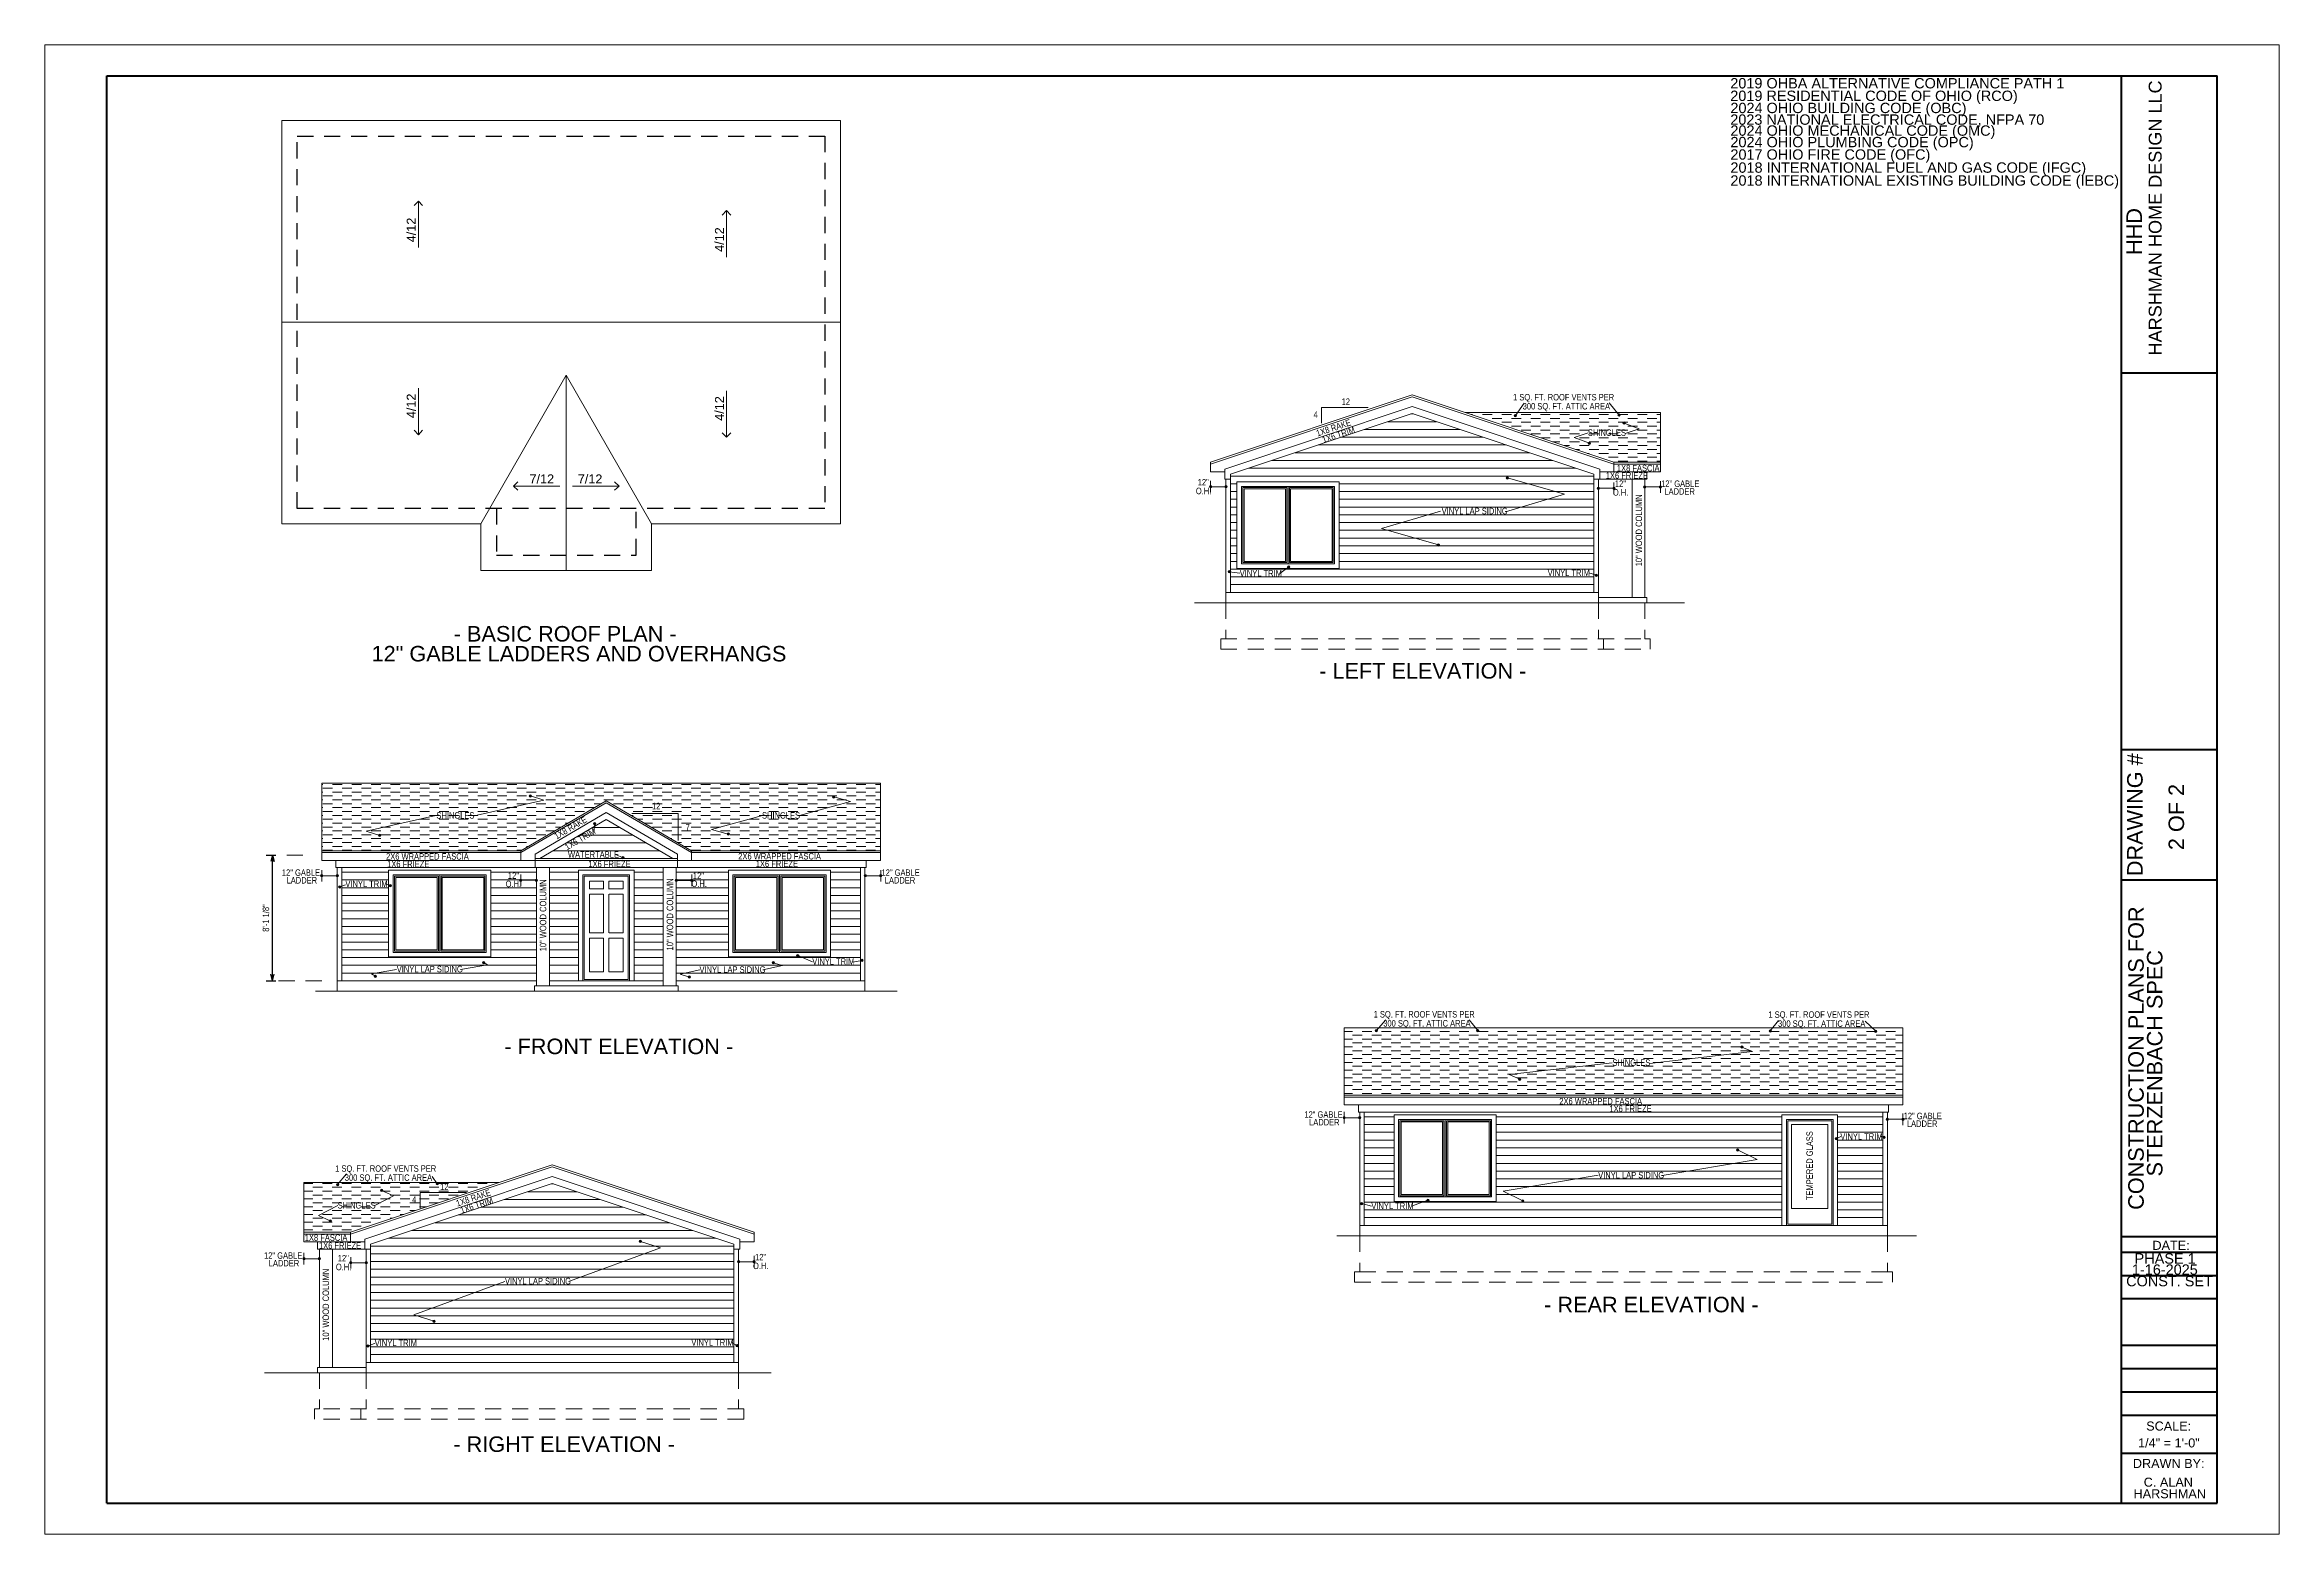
# Model space of a CAD drawing. Header units: inches. Extents: x -4443104 to -4439086, y 793046 to 798506.
# Drawn here: x -4441182 to -4439454, y 793046 to 794198 of the extents above; entities that cross this region are included whole.
import ezdxf
from ezdxf.enums import TextEntityAlignment as Align

# ---------------------------------------------------------------- set-up
doc = ezdxf.new("R2010")
doc.units = ezdxf.units.IN
doc.header["$MEASUREMENT"] = 0
doc.linetypes.add('DGN Style 2', pattern=[20.825219, 12.495132, -8.330088])
doc.layers.get('Defpoints').update_dxf_attribs({"lineweight": 0})
for name, color, linetype, lineweight in [('(4)FND_DIM', 4, 'Continuous', 0), ('Level 1', 7, 'Continuous', 0), ('Level 3', 7, 'Continuous', 0)]:
    doc.layers.add(name, color=color, linetype=linetype, lineweight=lineweight)
doc.styles.add('Style-Arial', font='arial.ttf')
doc.styles.add('Style-STANDARD', font='STANDARD.shx')
doc.dimstyles.get("Standard").update_dxf_attribs({"dimtxt": 5, "dimasz": 4, "dimexe": 4, "dimexo": 4, "dimgap": 2.5, "dimtad": 1, "dimdec": 4, "dimzin": 11, "dimdsep": 46, "dimlunit": 4, "dimtxsty": 'Style-STANDARD', "dimblk": 'tick_1.0', "dimcen": 0.09, "dimazin": 3, "dimtfac": 1, "dimtdec": 4, "dimtofl": 0, "dimtmove": 1, "dimatfit": 1, "dimldrblk": 'tick_1.0', "dimfxl": 1, "dimfrac": 2, "dimtolj": 1, "dimtzin": 11, "dimarcsym": 0})

msp = doc.modelspace()

# ---------------------------------------------------------------- texts
at = {"layer": 'Level 3', "color": 7, "linetype": 'Continuous', "lineweight": 13, "style": 'Style-Arial'}
msp.add_text('HARSHMAN HOME DESIGN LLC', height=10, rotation=90, dxfattribs=at).set_placement((-4439544.9806, 793957.4982))
at = {"layer": 'Level 3', "color": 7, "lineweight": 13, "style": 'Style-Arial'}
msp.add_text('HHD', height=12, rotation=90, dxfattribs=at).set_placement((-4439560.2314, 794035.1542))
at = {"layer": 'Level 3', "color": 120, "linetype": 'Continuous', "lineweight": 13, "style": 'Style-Arial', "width": 0.8}
for s, rotation, p in [('1X8 RAKE', 18.5, (-4440197.7438, 793894.7265)), ('1X6 TRIM', 18.5, (-4440193.124, 793889.687)), ('10" WOOD COLUMN', 90, (-4439946.7377, 793794.3527)), ('1X8 RAKE', 30.25, (-4440786.0798, 793583.0409)), ('1X6 TRIM', 30.25, (-4440777.9926, 793574.733)), ('10" WOOD COLUMN', 90, (-4440794.121, 793496.6194)), ('10" WOOD COLUMN', 90, (-4440695.9595, 793497.3445)), ('TEMPERED GLASS', 90, (-4439814.6896, 793304.2661)), ('1X8 RAKE', 18.5, (-4440862.8556, 793299.2158)), ('1X6 TRIM', 18.5, (-4440859.5746, 793293.7504)), ('10" WOOD COLUMN', 90, (-4440962.1322, 793195.4645))]:
    msp.add_text(s, height=5, rotation=rotation, dxfattribs=at).set_placement(p)
for s, p in [('SHINGLES', (-4439988.6431, 793895.2951)), ('1X6 FRIEZE', (-4439974.8019, 793862.148)), ('1X8 FASCIA', (-4439966.1973, 793867.8548)), ('VINYL LAP SIDING', (-4440101.7113, 793834.6757)), ('VINYL TRIM', (-4440257.8539, 793786.5607)), ('VINYL TRIM', (-4440019.7711, 793786.9168)), ('SHINGLES', (-4440879.0786, 793599.3016)), ('SHINGLES', (-4440627.2775, 793599.3016)), ('2X6 WRAPPED FASCIA', (-4440917.9951, 793567.5634)), ('1X6 FRIEZE', (-4440917.1642, 793561.6863)), ('WATERTABLE', (-4440777.3395, 793568.9818)), ('1X6 FRIEZE', (-4440761.5601, 793561.7152)), ('2X6 WRAPPED FASCIA', (-4440645.6613, 793567.6835)), ('1X6 FRIEZE', (-4440632.0946, 793561.8288)), ('VINYL TRIM', (-4440949.4467, 793546.3702)), ('VINYL LAP SIDING', (-4440909.7294, 793480.4236)), ('VINYL LAP SIDING', (-4440675.6361, 793480.0186)), ('VINYL TRIM', (-4440588.4311, 793486.3427)), ('SHINGLES', (-4439969.7775, 793408.0837)), ('2X6 WRAPPED FASCIA', (-4440010.7304, 793378.2584)), ('1X6 FRIEZE', (-4439971.9778, 793372.4907)), ('VINYL TRIM', (-4439793.4273, 793350.991)), ('VINYL LAP SIDING', (-4439980.6929, 793321.079)), ('SHINGLES', (-4440955.4925, 793297.7338)), ('VINYL TRIM', (-4440156.0832, 793297.252)), ('1X8 FASCIA', (-4440980.8609, 793272.7274)), ('1X6 FRIEZE', (-4440969.8695, 793266.6606)), ('VINYL LAP SIDING', (-4440826.0687, 793239.1197)), ('VINYL TRIM', (-4440926.7509, 793191.3131)), ('VINYL TRIM', (-4440681.9329, 793191.5728))]:
    msp.add_text(s, height=5, dxfattribs=at).set_placement(p)
at = {"layer": 'Level 3', "color": 7, "linetype": 'Continuous', "lineweight": 13, "style": 'Style-Arial', "width": 0.8}
for s, p in [('12"', (-4440290.3164, 793856.9328)), ('O.H.', (-4440291.8083, 793850.1812)), ('12" GABLE', (-4440998.547, 793555.0366)), ('LADDER', (-4440994.9173, 793549.07)), ('O.H.', (-4440825.5207, 793546.2837)), ('12"', (-4440823.7757, 793552.7062)), ('12" GABLE', (-4440207.8677, 793367.9594)), ('LADDER', (-4440204.2381, 793361.9928)), ('12" GABLE', (-4441012.341, 793258.8845)), ('LADDER', (-4441008.7114, 793252.9179)), ('12"', (-4440955.3148, 793256.8077)), ('O.H.', (-4440956.8068, 793250.0561))]:
    msp.add_text(s, height=5, dxfattribs=at).set_placement(p)
for s, p in [('12"', (-4439959.1979, 793855.8292)), ('12" GABLE', (-4439902.4685, 793855.7738)), ('O.H.', (-4439957.3705, 793849.0776)), ('LADDER', (-4439905.8999, 793849.8072)), ('O.H.', (-4440669.912, 793546.4661)), ('12"', (-4440672.2263, 793552.5974)), ('12" GABLE', (-4440505.3383, 793555.0353)), ('LADDER', (-4440508.7697, 793549.0687)), ('12" GABLE', (-4439714.9347, 793366.8249)), ('LADDER', (-4439718.3662, 793360.8583)), ('O.H.', (-4440622.275, 793250.8973)), ('12"', (-4440624.1023, 793257.6489))]:
    msp.add_text(s, height=5, dxfattribs=at).set_placement(p, align=Align.RIGHT)
at = {"layer": 'Level 3', "color": 120, "linetype": 'Continuous', "lineweight": 13, "style": 'Style-Arial'}
for s, p in [('- BASIC ROOF PLAN -', (-4440865.6356, 793736.2178)), ('12" GABLE LADDERS AND OVERHANGS', (-4440929.2217, 793720.834)), ('- LEFT ELEVATION -', (-4440196.4133, 793707.5504)), ('- FRONT ELEVATION -', (-4440826.5578, 793417.1402)), ('- REAR ELEVATION -', (-4440022.4505, 793217.4884)), ('- RIGHT ELEVATION -', (-4440865.9725, 793109.5166))]:
    msp.add_text(s, height=12, dxfattribs=at).set_placement(p)
at = {"layer": 'Level 3', "color": 7, "linetype": 'Continuous', "lineweight": 13, "style": 'Style-Arial'}
msp.add_text('DRAWING #', height=12, rotation=90, dxfattribs=at).set_placement((-4439565.6545, 793602.2566), align=Align.MIDDLE_CENTER)
at = {"layer": 'Level 3', "color": 120, "linetype": 'Continuous', "lineweight": 13, "style": 'Style-Arial'}
msp.add_text('2 OF 2', height=12, rotation=90, dxfattribs=at).set_placement((-4439527.6181, 793574.8947))
at = {"layer": 'Level 3', "color": 7, "linetype": 'DGN Style 2', "lineweight": 0, "style": 'Style-Arial'}
for s, p in [('CONSTRUCTION PLANS FOR', (-4439558.8043, 793296.7216)), ('STERZENBACH SPEC', (-4439544.3243, 793322.5348))]:
    msp.add_text(s, height=12, rotation=90, dxfattribs=at).set_placement(p)
at = {"layer": 'Level 3', "color": 7, "linetype": 'DGN Style 2', "lineweight": 13, "style": 'Style-Arial'}
for s, p in [('PHASE 1', (-4439542.2541, 793259.0838)), ('CONST. SET', (-4439538.8707, 793241.6212)), ('1-16-2025', (-4439542.4829, 793250.5125))]:
    msp.add_text(s, height=8, dxfattribs=at).set_placement(p, align=Align.MIDDLE_CENTER)
at = {"layer": 'Level 3', "color": 7, "linetype": 'Continuous', "lineweight": 13, "style": 'Style-Arial'}
for s, p in [('DATE:', (-4439552.0725, 793265.7663)), ('1/4" = 1\'-0"', (-4439563.1962, 793112.9748)), ('SCALE:', (-4439556.9187, 793126.0249)), ('DRAWN BY:', (-4439567.2112, 793097.0964)), ('C. ALAN ', (-4439558.8183, 793082.6304)), (' HARSHMAN', (-4439569.3878, 793073.6915))]:
    msp.add_text(s, height=7, dxfattribs=at).set_placement(p)

# ---------------------------------------------------------------- blocks, each defined once
blk = doc.blocks.new('TerminatorOpen_0.5-1')
at = {"color": 0, "linetype": 'ByBlock', "lineweight": -2}
for q in [(-1, 0.25), (-1, 0), (-1, -0.25)]:
    blk.add_line((0, 0), q, dxfattribs=at)
blk = doc.blocks.new('*D74')
at = {"layer": 'Defpoints', "color": 0, "linetype": 'Continuous', "lineweight": 13, "transparency": 16777216}
for p in [(-4441013.3, 793571), (-4441005.8, 793571), (-4441013.3, 793473.9)]:
    blk.add_point(p, dxfattribs=at)
at = {"layer": 'Level 3', "color": 0, "linetype": 'Continuous', "lineweight": -2, "transparency": 16777216}
for p, q in [((-4441010.8, 793571), (-4441003.3, 793571)), ((-4441005.8, 793478.9), (-4441005.8, 793566)), ((-4441010.8, 793473.9), (-4441003.3, 793473.9))]:
    blk.add_line(p, q, dxfattribs=at)
at = {"layer": 'Level 3', "color": 0, "linetype": 'Continuous', "lineweight": -2, "transparency": 16777216, "xscale": 5, "yscale": 5, "zscale": 5}
for p, rotation in [((-4441005.8, 793571), 90), ((-4441005.8, 793473.9), 270)]:
    blk.add_blockref('TerminatorOpen_0.5-1', p, dxfattribs=dict(at, rotation=rotation))
at = {"layer": 'Level 3', "color": 0, "linetype": 'Continuous', "lineweight": 0, "transparency": 16777216, "insert": (-4441010.9, 793522.4), "char_height": 5, "attachment_point": 5, "rotation": 90, "style": 'Style-Arial'}
blk.add_mtext('\\A1;\\H1x;\\W0.8;8\'-1 1/8"', dxfattribs=at)
blk = doc.blocks.new('tick_1.0')
at = {"layer": '(4)FND_DIM', "color": 4, "linetype": 'Continuous', "lineweight": 0}
blk.add_line((0.5, -0.5), (-0.5, 0.5), dxfattribs=at)
at = {"layer": 'Level 3', "color": 4, "linetype": 'Continuous', "lineweight": 0}
blk.add_line((0, 0), (-1, 0), dxfattribs=at)
blk = doc.blocks.new('30ENDR')
at = {"layer": 'Level 3', "color": 3, "linetype": 'Continuous', "lineweight": 13}
for p, q in [((0, 0), (0, -82)), ((0, 0), (36, 0)), ((36, 0), (36, -82)), ((5, -5), (16, -5)), ((5, -11), (5, -5)), ((5, -11), (15.8, -11)), ((5, -15), (15.8, -15)), ((5, -44.8), (5, -15)), ((16, -5), (16, -11.1)), ((16, -15), (16, -45)), ((20, -5), (31, -5)), ((20, -5), (20, -11.1)), ((20, -15), (20, -45)), ((31, -11), (20.2, -11)), ((31, -15), (20.2, -15)), ((31, -5), (31, -10.9)), ((31, -15), (31, -45)), ((5, -45), (15.8, -45)), ((5, -49), (16, -49)), ((5, -75), (5, -49)), ((16, -49), (16, -75)), ((31, -49), (20, -49)), ((20, -49), (20, -75)), ((31, -45), (20.2, -45)), ((31, -49), (31, -75)), ((0, -82), (36, -82)), ((16, -75), (5, -75)), ((31, -75), (20, -75))]:
    blk.add_line(p, q, dxfattribs=at)
at = {"layer": 'Level 3', "color": 3, "linetype": 'Continuous', "lineweight": 13, "extrusion": (0, 0, -1), "flags": 128}
blk.add_lwpolyline([(-1, -1), (-35, -1), (-35, -81), (-1, -81), (-1, -1)], close=True, dxfattribs=at)
blk = doc.blocks.new('30DR')
at = {"layer": 'Level 3', "color": 3, "linetype": 'Continuous', "lineweight": 13}
blk.add_blockref('30ENDR', (-18, 0), dxfattribs=at)
blk = doc.blocks.new('412')
at = {"layer": 'Level 3', "color": 120, "linetype": 'Continuous', "lineweight": 13, "flags": 128}
blk.add_lwpolyline([(18, 0), (-18, 0), (-18, -12)], dxfattribs=at)
at = {"layer": 'Level 3', "color": 120, "linetype": 'Continuous', "lineweight": 13, "style": 'Style-Arial', "width": 0.8}
for s, p in [('12', (-2.5, 2)), ('4', (-24.2, -8))]:
    blk.add_text(s, height=5, dxfattribs=at).set_placement(p)
blk = doc.blocks.new('712')
at = {"layer": 'Level 3', "color": 120, "linetype": 'Continuous', "lineweight": 13, "flags": 128}
blk.add_lwpolyline([(0, 0), (36, 0), (36, -21)], dxfattribs=at)
at = {"layer": 'Level 3', "color": 120, "linetype": 'Continuous', "lineweight": 13, "style": 'Style-Arial', "width": 0.8}
for s, p in [('12', (15.7, 3.2)), ('7', (41.7, -13.3))]:
    blk.add_text(s, height=5, dxfattribs=at).set_placement(p)
blk = doc.blocks.new('LT3_5')
at = {"layer": 'Level 3', "color": 2, "linetype": 'Continuous', "lineweight": 13}
for radius in [6, 5.52, 5.04, 4.56, 4.08, 3.6, 3.12, 2.64, 2.16, 1.68, 1.2, 0.72, 0.24]:
    blk.add_circle((0, 0), radius, dxfattribs=at)
blk = doc.blocks.new('LT3_7')
at = {"layer": 'Level 3', "color": 2, "linetype": 'Continuous', "lineweight": 13}
for radius in [6, 5.52, 5.04, 4.56, 4.08, 3.6, 3.12, 2.64, 2.16, 1.68, 1.2, 0.72, 0.24]:
    blk.add_circle((0, 0), radius, dxfattribs=at)
blk = doc.blocks.new('12OH')
at = {"layer": 'Level 3', "color": 2, "linetype": 'Continuous', "lineweight": 13}
for p, q in [((0, -9), (0, 0)), ((-12, -4.5), (0, -4.5))]:
    blk.add_line(p, q, dxfattribs=at)
at = {"layer": 'Level 3', "color": 2, "linetype": 'Continuous', "lineweight": 13, "xscale": 0.1499990686758433, "yscale": 0.1499990686758433, "zscale": 0.1499990686758433}
for name, p in [('LT3_5', (-12, -4.5)), ('LT3_7', (0, -4.5))]:
    blk.add_blockref(name, p, dxfattribs=at)
blk = doc.blocks.new('SWRV')
at = {"layer": 'Level 3', "color": 7, "linetype": 'Continuous', "lineweight": 13, "style": 'Style-Arial', "width": 0.8}
for s, p in [('1 SQ. FT. ROOF VENTS PER', (43.6, 0.5)), ('300 SQ. FT. ATTIC AREA', (40.4, -6.5))]:
    blk.add_text(s, height=5, dxfattribs=at).set_placement(p, align=Align.RIGHT)
blk = doc.blocks.new('LT3_3')
at = {"layer": 'Level 3', "color": 120, "linetype": 'Continuous', "lineweight": 13}
for radius in [6, 5.52, 5.04, 4.56, 4.08, 3.6, 3.12, 2.64, 2.16, 1.68, 1.2, 0.72, 0.24]:
    blk.add_circle((0, 0), radius, dxfattribs=at)
blk = doc.blocks.new('CODES')
at = {"layer": 'Level 3', "color": 7, "linetype": 'Continuous', "lineweight": 13, "style": 'Style-Arial'}
for s, p in [('2019 OHBA ALTERNATIVE COMPLIANCE PATH 1', (0, 0)), ('2019 RESIDENTIAL CODE OF OHIO (RCO)', (0, -9.7)), ('2024 OHIO BUILDING CODE (OBC)', (0.1, -19.1)), ('2023 NATIONAL ELECTRICAL CODE, NFPA 70', (0, -28.1)), ('2024 OHIO MECHANICAL CODE (OMC)', (0.1, -36.6)), ('2024 OHIO PLUMBING CODE (OPC)', (0.1, -45.5)), ('2017 OHIO FIRE CODE (OFC)', (0.1, -55.1)), ('2018 INTERNATIONAL FUEL AND GAS CODE (IFGC)', (0.1, -65.2)), ('2018 INTERNATIONAL EXISTING BUILDING CODE (IEBC)', (0.1, -75.2))]:
    blk.add_text(s, height=8, dxfattribs=at).set_placement(p)
blk = doc.blocks.new('10 12')
at = {"layer": 'Level 3', "color": 120, "linetype": 'Continuous', "lineweight": 13}
for p, q in [((-36, 0), (0, 0)), ((0, 0), (-3.5, 3.3)), ((0, 0), (-3.5, -3.3))]:
    blk.add_line(p, q, dxfattribs=at)
at = {"layer": 'Level 3', "color": 120, "linetype": 'Continuous', "lineweight": 13, "style": 'Style-Arial'}
blk.add_text('7/12', height=7, dxfattribs=at).set_placement((-31.9, 2))
blk = doc.blocks.new('10 12_1')
at = {"layer": 'Level 3', "color": 120, "linetype": 'Continuous', "lineweight": 13}
for p, q in [((-36, 0), (0, 0)), ((0, 0), (-3.5, 3.3)), ((0, 0), (-3.5, -3.3))]:
    blk.add_line(p, q, dxfattribs=at)
at = {"layer": 'Level 3', "color": 120, "linetype": 'Continuous', "lineweight": 13, "extrusion": (0, 0, -1), "style": 'Style-Arial'}
blk.add_text('7/12', height=7, dxfattribs=at).set_placement((31.5, 2), align=Align.RIGHT)
blk = doc.blocks.new('10 12_2')
at = {"layer": 'Level 3', "color": 120, "linetype": 'Continuous', "lineweight": 13}
for p, q in [((-36, 0), (0, 0)), ((0, 0), (-3.5, 3.3)), ((0, 0), (-3.5, -3.3))]:
    blk.add_line(p, q, dxfattribs=at)
at = {"layer": 'Level 3', "color": 120, "linetype": 'Continuous', "lineweight": 13, "style": 'Style-Arial'}
blk.add_text('4/12', height=7, dxfattribs=at).set_placement((-31.9, 2))
blk = doc.blocks.new('10 12_3')
at = {"layer": 'Level 3', "color": 120, "linetype": 'Continuous', "lineweight": 13}
for p, q in [((-36, 0), (0, 0)), ((0, 0), (-3.5, 3.3)), ((0, 0), (-3.5, -3.3))]:
    blk.add_line(p, q, dxfattribs=at)
at = {"layer": 'Level 3', "color": 120, "linetype": 'Continuous', "lineweight": 13, "extrusion": (0, 0, -1), "style": 'Style-Arial'}
blk.add_text('4/12', height=7, dxfattribs=at).set_placement((31.8, 2), align=Align.RIGHT)

# ---------------------------------------------------------------- dimensions: what is measured, and where the dimension line sits
at = {"layer": 'Level 3', "color": 120, "linetype": 'Continuous', "lineweight": 0}
dim = msp.add_linear_dim(base=(-4441005.833, 793570.9819), p1=(-4441013.3176, 793473.8569), p2=(-4441013.3176, 793570.9819), angle=90, text='\\H1x;\\W0.8;<>', dimstyle='Standard', override={"dimasz": 5, "dimexe": 2.5, "dimexo": 2.5, "dimdec": 3, "dimtxsty": 'Style-Arial', "dimblk": 'TerminatorOpen_0.5-1', "dimtdec": 3, "dimtmove": 0}, dxfattribs=at)
dim.commit()
dim.dimension.update_dxf_attribs({"geometry": '*D74', "text_midpoint": (-4441010.9183, 793522.4194)})

# ---------------------------------------------------------------- linework, layer by layer
at = {"layer": 'Level 1', "color": 7, "linetype": 'Continuous', "lineweight": 0}
for p, q in [((-4441181.9771, 794197.7979), (-4439453.9771, 794197.7979)), ((-4441181.9771, 793045.7979), (-4441181.9771, 794197.7979)), ((-4439453.9771, 793045.7979), (-4439453.9771, 794197.7979)), ((-4441181.9771, 793045.7979), (-4439453.9771, 793045.7979))]:
    msp.add_line(p, q, dxfattribs=at)
at = {"layer": 'Level 1', "color": 7, "linetype": 'Continuous', "lineweight": 53}
for p, q in [((-4441133.9771, 794173.7979), (-4439501.9771, 794173.7979)), ((-4441133.9771, 793069.7979), (-4441133.9771, 794173.7979)), ((-4439575.9771, 793069.7979), (-4439575.9771, 794173.7979)), ((-4439501.9771, 793069.7979), (-4439501.9771, 794173.7979)), ((-4439576.3826, 793944.0295), (-4439502.3826, 793944.0295)), ((-4439575.9771, 793652.703), (-4439501.9771, 793652.703)), ((-4439575.9771, 793552.0479), (-4439501.9771, 793552.0479)), ((-4441133.9771, 793069.7979), (-4439501.9771, 793069.7979))]:
    msp.add_line(p, q, dxfattribs=at)
at = {"layer": 'Level 1', "color": 7, "linetype": 'Continuous', "lineweight": 40}
for p, q in [((-4439575.9771, 794173.7979), (-4439501.9771, 794173.7979)), ((-4439575.9771, 794173.7979), (-4439501.9771, 794173.7979)), ((-4439575.9771, 794173.7979), (-4439501.9771, 794173.7979)), ((-4439575.9771, 793276.0479), (-4439501.9771, 793276.0479)), ((-4439575.9771, 793264.0479), (-4439501.9771, 793264.0479)), ((-4439575.9771, 793246.0479), (-4439501.9771, 793246.0479)), ((-4439575.9771, 793228.0479), (-4439501.9771, 793228.0479)), ((-4439575.9771, 793192.0479), (-4439501.9771, 793192.0479)), ((-4439575.9771, 793192.0479), (-4439501.9771, 793192.0479)), ((-4439575.9771, 793174.0479), (-4439501.9771, 793174.0479)), ((-4439575.9771, 793156.0479), (-4439501.9771, 793156.0479)), ((-4439575.9771, 793137.9891), (-4439501.9771, 793137.9891)), ((-4439575.9771, 793108.56), (-4439501.9771, 793108.56))]:
    msp.add_line(p, q, dxfattribs=at)
at = {"layer": 'Level 3', "color": 120, "linetype": 'Continuous', "lineweight": 13}
for p, q in [((-4440998.6996, 794139.133), (-4440566.6996, 794139.133)), ((-4440998.6996, 793827.133), (-4440998.6996, 794139.133)), ((-4440566.6996, 794139.133), (-4440566.6996, 793827.133)), ((-4440998.6996, 793983.133), (-4440566.6996, 793983.133)), ((-4440778.6996, 793942.133), (-4440844.6996, 793827.133)), ((-4440778.6996, 793791.133), (-4440778.6996, 793942.133)), ((-4440778.6996, 793942.133), (-4440712.6996, 793827.133)), ((-4440280.4979, 793874.8526), (-4440124.4979, 793927.0495)), ((-4440269.4979, 793869.5331), (-4440124.4979, 793918.0495)), ((-4440264.9979, 793865.5388), (-4440124.4979, 793912.5495)), ((-4439968.4979, 793874.8526), (-4440124.4979, 793927.0495)), ((-4439979.4979, 793869.5331), (-4440124.4979, 793918.0495)), ((-4439983.9979, 793865.5388), (-4440124.4979, 793912.5495)), ((-4439932.4979, 793913.3427), (-4440083.5326, 793913.3427)), ((-4440037.794, 793920.5981), (-4440044.7287, 793911.1005)), ((-4439972.1278, 793920.7919), (-4439964.5733, 793911.2944)), ((-4439932.4979, 793867.3526), (-4439932.4979, 793913.3427)), ((-4439999.2873, 793894.0234), (-4439988.3997, 793897.6452)), ((-4439948.8941, 793900.7866), (-4439960.6908, 793905.1962)), ((-4439959.7818, 793897.1648), (-4439948.8941, 793900.7866)), ((-4439987.4907, 793889.6138), (-4439999.2873, 793894.0234)), ((-4440280.4979, 793867.3526), (-4440280.4979, 793874.8526)), ((-4440269.4979, 793867.3526), (-4440280.4979, 793867.3526)), ((-4440269.4979, 793861.8526), (-4440269.4979, 793869.5331)), ((-4440264.9979, 793861.8526), (-4440269.4979, 793861.8526)), ((-4440268.4979, 793861.8526), (-4440268.4979, 793766.2259)), ((-4440264.9979, 793865.5388), (-4440264.9979, 793774.2259)), ((-4440006.7984, 793850.106), (-4440050.8155, 793862.7793)), ((-4439983.9979, 793865.5388), (-4439983.9979, 793774.2259)), ((-4439983.9979, 793861.8526), (-4439942.9979, 793861.8526)), ((-4439980.4979, 793861.8526), (-4439980.4979, 793766.2259)), ((-4439979.4979, 793861.8526), (-4439979.4979, 793869.5331)), ((-4439979.4979, 793867.3526), (-4439968.4979, 793867.3526)), ((-4439968.4979, 793867.3526), (-4439968.4979, 793874.8526)), ((-4439968.4979, 793874.8526), (-4439932.4979, 793874.8526)), ((-4439968.4979, 793867.3526), (-4439932.4979, 793867.3526)), ((-4439954.4979, 793861.8526), (-4439954.4979, 793770.2259)), ((-4439944.4979, 793861.8526), (-4439944.4979, 793770.2259)), ((-4439942.9979, 793861.8526), (-4439942.9979, 793867.3526)), ((-4440052.4766, 793836.6017), (-4440006.7984, 793850.106)), ((-4440844.6996, 793827.133), (-4440998.6996, 793827.133)), ((-4440844.6996, 793791.133), (-4440844.6996, 793827.133)), ((-4440566.6996, 793827.133), (-4440712.6996, 793827.133)), ((-4440712.6996, 793827.133), (-4440712.6996, 793791.133)), ((-4440148.1889, 793823.5574), (-4440102.5107, 793837.0617)), ((-4440104.1717, 793810.8841), (-4440148.1889, 793823.5574)), ((-4440226.9229, 793788.8716), (-4440220.0159, 793793.9665)), ((-4440712.6996, 793791.133), (-4440844.6996, 793791.133)), ((-4440268.4979, 793774.2259), (-4439980.4979, 793774.2259)), ((-4440257.7948, 793789.1105), (-4440265.9541, 793790.2118)), ((-4439988.0313, 793789.2708), (-4439981.9974, 793787.507)), ((-4440292.7464, 793766.2259), (-4439913.8419, 793766.2259)), ((-4439980.4979, 793770.2259), (-4439942.9979, 793770.2259)), ((-4439942.9979, 793770.2259), (-4439942.9979, 793766.2259)), ((-4440967.7434, 793566.9835), (-4440967.7434, 793626.647)), ((-4440535.7434, 793626.647), (-4440967.7434, 793626.647)), ((-4440535.7434, 793566.9835), (-4440535.7434, 793626.647)), ((-4440933.2703, 793589.6149), (-4440879.52, 793601.6691)), ((-4440849.7762, 793601.4465), (-4440796.026, 793613.5008)), ((-4440813.7434, 793574.4835), (-4440747.7434, 793612.9736)), ((-4440796.026, 793613.5008), (-4440806.4074, 793616.8249)), ((-4440802.7434, 793571.8985), (-4440747.7434, 793603.9736)), ((-4440681.7434, 793574.4835), (-4440747.7434, 793612.9736)), ((-4440692.7434, 793571.8985), (-4440747.7434, 793603.9736)), ((-4440666.3812, 793590.8922), (-4440626.9912, 793601.6956)), ((-4440598.2792, 793601.6363), (-4440558.8892, 793612.4397)), ((-4440558.8892, 793612.4397), (-4440571.8214, 793616.0013)), ((-4440922.8889, 793586.2908), (-4440933.2703, 793589.6149)), ((-4440799.1682, 793568.4835), (-4440747.7434, 793598.4736)), ((-4440757.2631, 793588.8146), (-4440756.6698, 793595.3442)), ((-4440696.3186, 793568.4835), (-4440747.7434, 793598.4736)), ((-4440653.449, 793587.3306), (-4440666.3812, 793590.8922)), ((-4440967.7434, 793574.4835), (-4440813.7434, 793574.4835)), ((-4440813.7434, 793566.9835), (-4440967.7434, 793566.9835)), ((-4440956.7434, 793561.4835), (-4440956.7434, 793566.9835)), ((-4440813.7434, 793566.9835), (-4440813.7434, 793574.4835)), ((-4440692.7434, 793566.9835), (-4440813.7434, 793566.9835)), ((-4440802.7434, 793561.4835), (-4440802.7434, 793571.8985)), ((-4440740.4155, 793571.4816), (-4440734.8392, 793568.9885)), ((-4440692.7434, 793561.4835), (-4440692.7434, 793571.8985)), ((-4440692.7434, 793566.9835), (-4440681.7434, 793566.9835)), ((-4440681.7434, 793566.9835), (-4440681.7434, 793574.4835)), ((-4440681.7434, 793574.4835), (-4440535.7434, 793574.4835)), ((-4440535.7434, 793566.9835), (-4440681.7434, 793566.9835)), ((-4440546.7434, 793561.4835), (-4440546.7434, 793566.9835)), ((-4440546.7434, 793566.9835), (-4440535.7434, 793566.9835)), ((-4440802.7434, 793561.4835), (-4440956.7434, 793561.4835)), ((-4440955.7434, 793561.4835), (-4440955.7434, 793465.8569)), ((-4440952.2434, 793561.4835), (-4440952.2434, 793473.8569)), ((-4440915.9934, 793559.3569), (-4440836.9934, 793559.3569)), ((-4440703.7434, 793561.4835), (-4440802.7434, 793561.4835)), ((-4440801.7434, 793561.4835), (-4440801.7434, 793469.8569)), ((-4440791.7434, 793561.4835), (-4440791.7434, 793469.8569)), ((-4440703.7434, 793561.4835), (-4440703.7434, 793469.8569)), ((-4440693.7434, 793561.4835), (-4440703.7434, 793561.4835)), ((-4440693.7434, 793561.4835), (-4440693.7434, 793469.8569)), ((-4440693.7434, 793561.4835), (-4440692.7434, 793561.4835)), ((-4440546.7434, 793561.4835), (-4440692.7434, 793561.4835)), ((-4440653.2434, 793559.3569), (-4440574.2434, 793559.3569)), ((-4440551.2434, 793561.4835), (-4440551.2434, 793473.8569)), ((-4440547.7434, 793561.4835), (-4440547.7434, 793465.8569)), ((-4440547.7434, 793561.4835), (-4440546.7434, 793561.4835)), ((-4440949.289, 793548.1488), (-4440953.8217, 793546.5207)), ((-4440918.7222, 793548.7691), (-4440914.6544, 793547.5286)), ((-4440929.2559, 793479.3275), (-4440910.0355, 793482.6517)), ((-4440858.8996, 793482.7704), (-4440839.6792, 793486.0945)), ((-4440839.6792, 793486.0945), (-4440842.6453, 793487.994)), ((-4440690.4823, 793478.9627), (-4440675.2607, 793482.362)), ((-4440626.6581, 793482.213), (-4440611.4365, 793485.6122)), ((-4440611.4365, 793485.6122), (-4440618.5552, 793487.8679)), ((-4440588.1988, 793488.438), (-4440599.5887, 793493.3225)), ((-4440557.3609, 793488.283), (-4440549.8451, 793489.5622)), ((-4440972.452, 793465.8569), (-4440522.8723, 793465.8569)), ((-4440955.7434, 793473.8569), (-4440801.7434, 793473.8569)), ((-4440926.2898, 793477.428), (-4440929.2559, 793479.3275)), ((-4440803.2434, 793469.8569), (-4440692.2434, 793469.8569)), ((-4440803.2434, 793469.8569), (-4440803.2434, 793465.8569)), ((-4440791.7434, 793473.8569), (-4440703.7434, 793473.8569)), ((-4440693.7434, 793473.8569), (-4440547.7434, 793473.8569)), ((-4440692.2434, 793469.8569), (-4440692.2434, 793465.8569)), ((-4440683.3636, 793476.7071), (-4440690.4823, 793478.9627)), ((-4440177.0693, 793377.8149), (-4440177.0693, 793437.4783)), ((-4440177.0693, 793437.4783), (-4439745.0693, 793437.4783)), ((-4440145.018, 793443.6422), (-4440152.3401, 793435.1914)), ((-4440080.5227, 793443.5647), (-4440073.7928, 793435.3243)), ((-4439841.1238, 793443.1803), (-4439847.5645, 793435.1074)), ((-4439774.276, 793442.6376), (-4439766.0726, 793434.8361)), ((-4439745.0693, 793377.8149), (-4439745.0693, 793437.4783)), ((-4439940.9506, 793409.8923), (-4439861.357, 793419.1185)), ((-4439861.357, 793419.1185), (-4439869.5604, 793422.6461)), ((-4440049.5613, 793401.2767), (-4439969.9677, 793410.5028)), ((-4440041.3579, 793397.749), (-4440049.5613, 793401.2767)), ((-4439745.0693, 793385.3149), (-4440177.0693, 793385.3149)), ((-4440166.0693, 793377.8149), (-4440177.0693, 793377.8149)), ((-4440166.0693, 793377.8149), (-4439745.0693, 793377.8149)), ((-4440166.0693, 793372.3149), (-4440166.0693, 793377.8149)), ((-4439756.0693, 793372.3149), (-4439756.0693, 793377.8149)), ((-4440165.0693, 793372.3149), (-4440166.0693, 793372.3149)), ((-4440166.0693, 793372.3149), (-4440020.0693, 793372.3149)), ((-4440165.0693, 793372.3149), (-4440165.0693, 793276.6882)), ((-4440161.5693, 793372.3149), (-4440161.5693, 793284.6882)), ((-4440138.5693, 793370.1882), (-4440059.5693, 793370.1882)), ((-4440019.0693, 793372.3149), (-4440020.0693, 793372.3149)), ((-4440019.0693, 793372.3149), (-4440009.0693, 793372.3149)), ((-4440009.0693, 793372.3149), (-4439910.0693, 793372.3149)), ((-4439910.0693, 793372.3149), (-4439756.0693, 793372.3149)), ((-4439760.5693, 793372.3149), (-4439760.5693, 793284.6882)), ((-4439757.0693, 793372.3149), (-4439757.0693, 793276.6882)), ((-4439857.726, 793335.629), (-4439872.8829, 793343.1083)), ((-4439793.0376, 793353.4421), (-4439796.5796, 793351.6921)), ((-4439762.5538, 793353.7744), (-4439759.6538, 793352.7554)), ((-4440945.4597, 793279.3877), (-4440789.4597, 793331.5846)), ((-4440633.4597, 793279.3877), (-4440789.4597, 793331.5846)), ((-4439931.1501, 793323.2186), (-4439857.726, 793335.629)), ((-4440981.4597, 793271.8877), (-4440981.4597, 793317.8778)), ((-4440981.4597, 793317.8778), (-4440830.425, 793317.8778)), ((-4440948.6841, 793324.4868), (-4440955.4638, 793316.2782)), ((-4440934.4597, 793274.0683), (-4440789.4597, 793322.5846)), ((-4440929.9597, 793270.074), (-4440789.4597, 793317.0846)), ((-4440927.1925, 793299.861), (-4440912.2772, 793307.5947)), ((-4440912.2772, 793307.5947), (-4440921.4298, 793311.8008)), ((-4440882.3109, 793322.5873), (-4440878.4465, 793316.9566)), ((-4440644.4597, 793274.0683), (-4440789.4597, 793322.5846)), ((-4440648.9597, 793270.074), (-4440789.4597, 793317.0846)), ((-4440054.1041, 793311.141), (-4439980.6801, 793323.5515)), ((-4440038.9473, 793303.6617), (-4440054.1041, 793311.141)), ((-4440970.311, 793292.3714), (-4440955.3957, 793300.1051)), ((-4440961.1584, 793288.1653), (-4440970.311, 793292.3714)), ((-4440156.0145, 793299.4918), (-4440163.475, 793301.6184)), ((-4440125.1323, 793299.4475), (-4440112.381, 793304.1437)), ((-4440945.4597, 793279.3877), (-4440981.4597, 793279.3877)), ((-4440945.4597, 793271.8877), (-4440945.4597, 793279.3877)), ((-4440934.4597, 793266.3877), (-4440934.4597, 793274.0683)), ((-4440644.4597, 793266.3877), (-4440644.4597, 793274.0683)), ((-4440633.4597, 793271.8877), (-4440633.4597, 793279.3877)), ((-4439734.5877, 793276.6882), (-4440182.7492, 793276.6882)), ((-4439757.0693, 793284.6882), (-4440165.0693, 793284.6882)), ((-4440945.4597, 793271.8877), (-4440981.4597, 793271.8877)), ((-4440970.9597, 793266.3877), (-4440970.9597, 793271.8877)), ((-4440929.9597, 793266.3877), (-4440970.9597, 793266.3877)), ((-4440969.4597, 793266.3877), (-4440969.4597, 793174.7611)), ((-4440959.4597, 793266.3877), (-4440959.4597, 793174.7611)), ((-4440934.4597, 793271.8877), (-4440945.4597, 793271.8877)), ((-4440933.4597, 793266.3877), (-4440933.4597, 793170.7611)), ((-4440929.9597, 793270.074), (-4440929.9597, 793178.7611)), ((-4440776.1516, 793241.5603), (-4440705.7954, 793267.4411)), ((-4440705.7954, 793267.4411), (-4440721.3378, 793272.3086)), ((-4440648.9597, 793270.074), (-4440648.9597, 793178.7611)), ((-4440648.9597, 793266.3877), (-4440644.4597, 793266.3877)), ((-4440645.4597, 793266.3877), (-4440645.4597, 793170.7611)), ((-4440644.4597, 793271.8877), (-4440633.4597, 793271.8877)), ((-4440896.398, 793215.4421), (-4440826.0417, 793241.3229)), ((-4440880.8556, 793210.5746), (-4440896.398, 793215.4421)), ((-4440926.3102, 793193.6481), (-4440932.0827, 793191.3997)), ((-4440650.8597, 793194.0067), (-4440646.5982, 793191.7971)), ((-4440620.2576, 793170.7611), (-4441011.9262, 793170.7611)), ((-4440933.4597, 793174.7611), (-4440970.9597, 793174.7611)), ((-4440970.9597, 793174.7611), (-4440970.9597, 793170.7611)), ((-4440645.4597, 793178.7611), (-4440933.4597, 793178.7611))]:
    msp.add_line(p, q, dxfattribs=at)
at = {"layer": 'Level 3', "color": 120, "linetype": 'DGN Style 2', "lineweight": 30}
for p, q in [((-4440986.6996, 794127.133), (-4440578.6996, 794127.133)), ((-4440986.6996, 793839.133), (-4440986.6996, 794127.133)), ((-4440578.6996, 794127.133), (-4440578.6996, 793839.133)), ((-4440578.6996, 793839.133), (-4440986.6996, 793839.133)), ((-4440832.6996, 793839.133), (-4440832.6996, 793803.133)), ((-4440724.6996, 793803.133), (-4440724.6996, 793839.133)), ((-4440832.6996, 793803.133), (-4440724.6996, 793803.133))]:
    msp.add_line(p, q, dxfattribs=at)
at = {"layer": 'Level 3', "color": 120, "linetype": 'Continuous', "lineweight": 0}
for p, q in [((-4440280.4979, 793873.3526), (-4440124.4979, 793925.5495)), ((-4439968.4979, 793873.3526), (-4440124.4979, 793925.5495)), ((-4439968.4979, 793873.3526), (-4439932.4979, 793873.3526)), ((-4440813.7434, 793572.9835), (-4440747.7434, 793611.4736)), ((-4440681.7434, 793572.9835), (-4440747.7434, 793611.4736)), ((-4440967.7434, 793572.9835), (-4440813.7434, 793572.9835)), ((-4440802.7434, 793568.4835), (-4440692.7434, 793568.4835)), ((-4440681.7434, 793572.9835), (-4440535.7434, 793572.9835)), ((-4439745.0693, 793383.8149), (-4440177.0693, 793383.8149)), ((-4440945.4597, 793277.8877), (-4440789.4597, 793330.0846)), ((-4440633.4597, 793277.8877), (-4440789.4597, 793330.0846)), ((-4440945.4597, 793277.8877), (-4440981.4597, 793277.8877))]:
    msp.add_line(p, q, dxfattribs=at)
at = {"layer": 'Level 3', "color": 30, "linetype": 'Continuous', "lineweight": 0}
for p, q in [((-4440161.3291, 793900.2259), (-4440087.6668, 793900.2259)), ((-4440143.397, 793906.2259), (-4440105.5989, 793906.2259)), ((-4440125.4649, 793912.2259), (-4440123.531, 793912.2259)), ((-4440215.1254, 793882.2259), (-4440033.8705, 793882.2259)), ((-4440197.1933, 793888.2259), (-4440051.8026, 793888.2259)), ((-4440179.2612, 793894.2259), (-4440069.7347, 793894.2259)), ((-4440264.9979, 793864.2259), (-4440263.8686, 793864.2259)), ((-4440263.8686, 793864.2259), (-4439983.9979, 793864.2259)), ((-4440250.9896, 793870.2259), (-4439998.0062, 793870.2259)), ((-4440233.0575, 793876.2259), (-4440015.9384, 793876.2259)), ((-4440264.9979, 793858.2259), (-4440259.9979, 793858.2259)), ((-4440264.9979, 793852.2259), (-4440259.9979, 793852.2259)), ((-4440264.9979, 793846.2259), (-4440259.9979, 793846.2259)), ((-4440180.9979, 793858.2259), (-4439983.9979, 793858.2259)), ((-4440180.9979, 793852.2259), (-4439983.9979, 793852.2259)), ((-4440180.9979, 793846.2259), (-4439983.9979, 793846.2259)), ((-4440264.9979, 793840.2259), (-4440259.9979, 793840.2259)), ((-4440264.9979, 793834.2259), (-4440259.9979, 793834.2259)), ((-4440264.9979, 793828.2259), (-4440259.9979, 793828.2259)), ((-4440180.9979, 793840.2259), (-4439983.9979, 793840.2259)), ((-4440180.9979, 793834.2259), (-4439983.9979, 793834.2259)), ((-4440180.9979, 793828.2259), (-4439983.9979, 793828.2259)), ((-4440264.9979, 793822.2259), (-4440259.9979, 793822.2259)), ((-4440264.9979, 793816.2259), (-4440259.9979, 793816.2259)), ((-4440264.9979, 793810.2259), (-4440259.9979, 793810.2259)), ((-4440180.9979, 793822.2259), (-4439983.9979, 793822.2259)), ((-4440180.9979, 793816.2259), (-4439983.9979, 793816.2259)), ((-4440180.9979, 793810.2259), (-4439983.9979, 793810.2259)), ((-4440264.9979, 793804.2259), (-4440259.9979, 793804.2259)), ((-4440264.9979, 793798.2259), (-4440259.9979, 793798.2259)), ((-4440264.9979, 793792.2259), (-4439983.9979, 793792.2259)), ((-4440180.9979, 793804.2259), (-4439983.9979, 793804.2259)), ((-4440180.9979, 793798.2259), (-4439983.9979, 793798.2259)), ((-4440264.9979, 793786.2259), (-4439983.9979, 793786.2259)), ((-4440264.9979, 793780.2259), (-4439983.9979, 793780.2259)), ((-4440768.3031, 793586.4835), (-4440727.1837, 793586.4835)), ((-4440758.0147, 793592.4835), (-4440737.472, 793592.4835)), ((-4440788.8798, 793574.4835), (-4440706.6069, 793574.4835)), ((-4440778.5914, 793580.4835), (-4440716.8953, 793580.4835)), ((-4440952.2434, 793557.8569), (-4440915.9934, 793557.8569)), ((-4440952.2434, 793551.8569), (-4440915.9934, 793551.8569)), ((-4440836.9934, 793557.8569), (-4440801.7434, 793557.8569)), ((-4440836.9934, 793551.8569), (-4440801.7434, 793551.8569)), ((-4440791.7434, 793557.8569), (-4440769.2434, 793557.8569)), ((-4440791.7434, 793551.8569), (-4440769.2434, 793551.8569)), ((-4440726.2434, 793557.8569), (-4440703.7434, 793557.8569)), ((-4440726.2434, 793551.8569), (-4440703.7434, 793551.8569)), ((-4440693.7434, 793557.8569), (-4440653.2434, 793557.8569)), ((-4440693.7434, 793551.8569), (-4440653.2434, 793551.8569)), ((-4440574.2434, 793557.8569), (-4440551.2434, 793557.8569)), ((-4440574.2434, 793551.8569), (-4440551.2434, 793551.8569)), ((-4440952.2434, 793545.8569), (-4440915.9934, 793545.8569)), ((-4440952.2434, 793539.8569), (-4440915.9934, 793539.8569)), ((-4440952.2434, 793533.8569), (-4440915.9934, 793533.8569)), ((-4440836.9934, 793545.8569), (-4440801.7434, 793545.8569)), ((-4440836.9934, 793539.8569), (-4440801.7434, 793539.8569)), ((-4440836.9934, 793533.8569), (-4440801.7434, 793533.8569)), ((-4440791.7434, 793545.8569), (-4440769.2434, 793545.8569)), ((-4440791.7434, 793539.8569), (-4440769.2434, 793539.8569)), ((-4440791.7434, 793533.8569), (-4440769.2434, 793533.8569)), ((-4440726.2434, 793545.8569), (-4440703.7434, 793545.8569)), ((-4440726.2434, 793539.8569), (-4440703.7434, 793539.8569)), ((-4440726.2434, 793533.8569), (-4440703.7434, 793533.8569)), ((-4440693.7434, 793545.8569), (-4440653.2434, 793545.8569)), ((-4440693.7434, 793539.8569), (-4440653.2434, 793539.8569)), ((-4440693.7434, 793533.8569), (-4440653.2434, 793533.8569)), ((-4440574.2434, 793545.8569), (-4440551.2434, 793545.8569)), ((-4440574.2434, 793539.8569), (-4440551.2434, 793539.8569)), ((-4440574.2434, 793533.8569), (-4440551.2434, 793533.8569)), ((-4440952.2434, 793527.8569), (-4440915.9934, 793527.8569)), ((-4440952.2434, 793521.8569), (-4440915.9934, 793521.8569)), ((-4440952.2434, 793515.8569), (-4440915.9934, 793515.8569)), ((-4440836.9934, 793527.8569), (-4440801.7434, 793527.8569)), ((-4440836.9934, 793521.8569), (-4440801.7434, 793521.8569)), ((-4440836.9934, 793515.8569), (-4440801.7434, 793515.8569)), ((-4440791.7434, 793527.8569), (-4440769.2434, 793527.8569)), ((-4440791.7434, 793521.8569), (-4440769.2434, 793521.8569)), ((-4440791.7434, 793515.8569), (-4440769.2434, 793515.8569)), ((-4440726.2434, 793527.8569), (-4440703.7434, 793527.8569)), ((-4440726.2434, 793521.8569), (-4440703.7434, 793521.8569)), ((-4440726.2434, 793515.8569), (-4440703.7434, 793515.8569)), ((-4440693.7434, 793527.8569), (-4440653.2434, 793527.8569)), ((-4440693.7434, 793521.8569), (-4440653.2434, 793521.8569)), ((-4440693.7434, 793515.8569), (-4440653.2434, 793515.8569)), ((-4440574.2434, 793527.8569), (-4440551.2434, 793527.8569)), ((-4440574.2434, 793521.8569), (-4440551.2434, 793521.8569)), ((-4440574.2434, 793515.8569), (-4440551.2434, 793515.8569)), ((-4440952.2434, 793509.8569), (-4440915.9934, 793509.8569)), ((-4440952.2434, 793503.8569), (-4440915.9934, 793503.8569)), ((-4440952.2434, 793497.8569), (-4440915.9934, 793497.8569)), ((-4440836.9934, 793509.8569), (-4440801.7434, 793509.8569)), ((-4440836.9934, 793503.8569), (-4440801.7434, 793503.8569)), ((-4440836.9934, 793497.8569), (-4440801.7434, 793497.8569)), ((-4440791.7434, 793509.8569), (-4440769.2434, 793509.8569)), ((-4440791.7434, 793503.8569), (-4440769.2434, 793503.8569)), ((-4440791.7434, 793497.8569), (-4440769.2434, 793497.8569)), ((-4440726.2434, 793509.8569), (-4440703.7434, 793509.8569)), ((-4440726.2434, 793503.8569), (-4440703.7434, 793503.8569)), ((-4440726.2434, 793497.8569), (-4440703.7434, 793497.8569)), ((-4440693.7434, 793509.8569), (-4440653.2434, 793509.8569)), ((-4440693.7434, 793503.8569), (-4440653.2434, 793503.8569)), ((-4440693.7434, 793497.8569), (-4440653.2434, 793497.8569)), ((-4440574.2434, 793509.8569), (-4440551.2434, 793509.8569)), ((-4440574.2434, 793503.8569), (-4440551.2434, 793503.8569)), ((-4440574.2434, 793497.8569), (-4440551.2434, 793497.8569)), ((-4440952.2434, 793491.8569), (-4440916.615, 793491.8569)), ((-4440952.2434, 793485.8569), (-4440937.3244, 793485.8569)), ((-4440937.3244, 793485.8569), (-4440801.7434, 793485.8569)), ((-4440916.615, 793491.8569), (-4440801.7434, 793491.8569)), ((-4440791.7434, 793491.8569), (-4440769.2434, 793491.8569)), ((-4440791.7434, 793485.8569), (-4440769.2434, 793485.8569)), ((-4440726.2434, 793491.8569), (-4440703.7434, 793491.8569)), ((-4440726.2434, 793485.8569), (-4440703.7434, 793485.8569)), ((-4440693.7434, 793491.8569), (-4440573.6217, 793491.8569)), ((-4440693.7434, 793485.8569), (-4440566.1623, 793485.8569)), ((-4440573.6217, 793491.8569), (-4440551.2434, 793491.8569)), ((-4440566.1623, 793485.8569), (-4440551.2434, 793485.8569)), ((-4440952.2434, 793479.8569), (-4440944.7839, 793479.8569)), ((-4440944.7839, 793479.8569), (-4440801.7434, 793479.8569)), ((-4440791.7434, 793479.8569), (-4440769.2434, 793479.8569)), ((-4440726.2434, 793479.8569), (-4440703.7434, 793479.8569)), ((-4440693.7434, 793479.8569), (-4440558.7028, 793479.8569)), ((-4440558.7028, 793479.8569), (-4440551.2434, 793479.8569)), ((-4440161.5693, 793368.6882), (-4440138.5693, 793368.6882)), ((-4440161.5693, 793362.6882), (-4440138.5693, 793362.6882)), ((-4440059.5693, 793368.6882), (-4439855.2626, 793368.6882)), ((-4440059.5693, 793362.6882), (-4439900.0552, 793362.6882)), ((-4439900.9646, 793362.6882), (-4439838.5693, 793362.6882)), ((-4439857.0552, 793368.6882), (-4439838.5693, 793368.6882)), ((-4439795.5693, 793368.6882), (-4439760.5693, 793368.6882)), ((-4439795.5693, 793362.6882), (-4439760.5693, 793362.6882)), ((-4440161.5693, 793356.6882), (-4440138.5693, 793356.6882)), ((-4440161.5693, 793350.6882), (-4440138.5693, 793350.6882)), ((-4440161.5693, 793344.6882), (-4440138.5693, 793344.6882)), ((-4440059.5693, 793356.6882), (-4439855.763, 793356.6882)), ((-4440059.5693, 793350.6882), (-4439900.0552, 793350.6882)), ((-4440059.5693, 793344.6882), (-4439856.2633, 793344.6882)), ((-4439901.6318, 793350.6882), (-4439838.5693, 793350.6882)), ((-4439857.0552, 793356.6882), (-4439838.5693, 793356.6882)), ((-4439857.0552, 793344.6882), (-4439838.5693, 793344.6882)), ((-4439795.5693, 793356.6882), (-4439760.5693, 793356.6882)), ((-4439795.5693, 793350.6882), (-4439760.5693, 793350.6882)), ((-4439795.5693, 793344.6882), (-4439760.5693, 793344.6882)), ((-4440161.5693, 793338.6882), (-4440138.5693, 793338.6882)), ((-4440161.5693, 793332.6882), (-4440138.5693, 793332.6882)), ((-4440161.5693, 793326.6882), (-4440138.5693, 793326.6882)), ((-4440059.5693, 793338.6882), (-4439838.5693, 793338.6882)), ((-4440059.5693, 793332.6882), (-4439838.5693, 793332.6882)), ((-4440059.5693, 793326.6882), (-4439838.5693, 793326.6882)), ((-4439795.5693, 793338.6882), (-4439760.5693, 793338.6882)), ((-4439795.5693, 793332.6882), (-4439760.5693, 793332.6882)), ((-4439795.5693, 793326.6882), (-4439760.5693, 793326.6882)), ((-4440808.3587, 793310.7611), (-4440770.5606, 793310.7611)), ((-4440790.4266, 793316.7611), (-4440788.4927, 793316.7611)), ((-4440161.5693, 793320.6882), (-4440138.5693, 793320.6882)), ((-4440161.5693, 793314.6882), (-4440138.5693, 793314.6882)), ((-4440161.5693, 793308.6882), (-4440138.5693, 793308.6882)), ((-4440059.5693, 793320.6882), (-4439838.5693, 793320.6882)), ((-4440059.5693, 793314.6882), (-4439838.5693, 793314.6882)), ((-4440059.5693, 793308.6882), (-4439838.5693, 793308.6882)), ((-4439795.5693, 793320.6882), (-4439760.5693, 793320.6882)), ((-4439795.5693, 793314.6882), (-4439760.5693, 793314.6882)), ((-4439795.5693, 793308.6882), (-4439760.5693, 793308.6882)), ((-4440862.155, 793292.7611), (-4440716.7643, 793292.7611)), ((-4440844.2229, 793298.7611), (-4440734.6964, 793298.7611)), ((-4440826.2908, 793304.7611), (-4440752.6285, 793304.7611)), ((-4440161.5693, 793302.6882), (-4440139.191, 793302.6882)), ((-4440161.5693, 793296.6882), (-4440146.6504, 793296.6882)), ((-4440161.5693, 793290.6882), (-4440154.1099, 793290.6882)), ((-4440154.1099, 793290.6882), (-4439838.5693, 793290.6882)), ((-4440146.6504, 793296.6882), (-4439838.5693, 793296.6882)), ((-4440139.191, 793302.6882), (-4439838.5693, 793302.6882)), ((-4439795.5693, 793302.6882), (-4439760.5693, 793302.6882)), ((-4439795.5693, 793296.6882), (-4439760.5693, 793296.6882)), ((-4439795.5693, 793290.6882), (-4439760.5693, 793290.6882)), ((-4440915.9514, 793274.7611), (-4440662.968, 793274.7611)), ((-4440898.0192, 793280.7611), (-4440680.9001, 793280.7611)), ((-4440880.0871, 793286.7611), (-4440698.8322, 793286.7611)), ((-4440929.9597, 793268.7611), (-4440648.9597, 793268.7611)), ((-4440929.9597, 793262.7611), (-4440648.9597, 793262.7611)), ((-4440929.9597, 793256.7611), (-4440648.9597, 793256.7611)), ((-4440929.9597, 793250.7611), (-4440648.9597, 793250.7611)), ((-4440929.9597, 793244.7611), (-4440648.9597, 793244.7611)), ((-4440929.9597, 793238.7611), (-4440648.9597, 793238.7611)), ((-4440929.9597, 793232.7611), (-4440648.9597, 793232.7611)), ((-4440929.9597, 793226.7611), (-4440648.9597, 793226.7611)), ((-4440929.9597, 793220.7611), (-4440648.9597, 793220.7611)), ((-4440929.9597, 793214.7611), (-4440648.9597, 793214.7611)), ((-4440929.9597, 793208.7611), (-4440648.9597, 793208.7611)), ((-4440929.9597, 793202.7611), (-4440648.9597, 793202.7611)), ((-4440929.9597, 793196.7611), (-4440648.9597, 793196.7611)), ((-4440929.9597, 793190.7611), (-4440648.9597, 793190.7611)), ((-4440929.9597, 793184.7611), (-4440648.9597, 793184.7611))]:
    msp.add_line(p, q, dxfattribs=at)
at = {"layer": 'Level 3', "color": 251, "linetype": 'Continuous', "lineweight": 0}
for p, q in [((-4440078.8198, 793911.7658), (-4440077.7549, 793911.7658)), ((-4440070.2549, 793911.7658), (-4440062.7549, 793911.7658)), ((-4440062.7549, 793908.7658), (-4440055.2549, 793908.7658)), ((-4440055.2549, 793911.7658), (-4440047.7549, 793911.7658)), ((-4440055.2549, 793905.7658), (-4440047.7549, 793905.7658)), ((-4440047.7549, 793908.7658), (-4440040.2549, 793908.7658)), ((-4440047.7549, 793902.7658), (-4440040.2549, 793902.7658)), ((-4440040.2549, 793911.7658), (-4440032.7549, 793911.7658)), ((-4440040.2549, 793905.7658), (-4440032.7549, 793905.7658)), ((-4440040.2549, 793899.7658), (-4440032.7549, 793899.7658)), ((-4440032.7549, 793908.7658), (-4440025.2549, 793908.7658)), ((-4440032.7549, 793902.7658), (-4440025.2549, 793902.7658)), ((-4440032.7549, 793896.7658), (-4440025.2549, 793896.7658)), ((-4440025.2549, 793911.7658), (-4440017.7549, 793911.7658)), ((-4440025.2549, 793905.7658), (-4440017.7549, 793905.7658)), ((-4440025.2549, 793899.7658), (-4440017.7549, 793899.7658)), ((-4440017.7549, 793908.7658), (-4440010.2549, 793908.7658)), ((-4440017.7549, 793902.7658), (-4440010.2549, 793902.7658)), ((-4440017.7549, 793896.7658), (-4440010.2549, 793896.7658)), ((-4440010.2549, 793911.7658), (-4440002.7549, 793911.7658)), ((-4440010.2549, 793905.7658), (-4440002.7549, 793905.7658)), ((-4440010.2549, 793899.7658), (-4440002.7549, 793899.7658)), ((-4440002.7549, 793908.7658), (-4439995.2549, 793908.7658)), ((-4440002.7549, 793902.7658), (-4439995.2549, 793902.7658)), ((-4440002.7549, 793896.7658), (-4439995.2549, 793896.7658)), ((-4439995.2549, 793911.7658), (-4439987.7549, 793911.7658)), ((-4439995.2549, 793905.7658), (-4439987.7549, 793905.7658)), ((-4439995.2549, 793899.7658), (-4439987.7549, 793899.7658)), ((-4439987.7549, 793908.7658), (-4439980.2549, 793908.7658)), ((-4439987.7549, 793902.7658), (-4439980.2549, 793902.7658)), ((-4439987.7549, 793896.7658), (-4439980.2549, 793896.7658)), ((-4439980.2549, 793911.7658), (-4439972.7549, 793911.7658)), ((-4439980.2549, 793905.7658), (-4439972.7549, 793905.7658)), ((-4439980.2549, 793899.7658), (-4439972.7549, 793899.7658)), ((-4439972.7549, 793908.7658), (-4439965.2549, 793908.7658)), ((-4439972.7549, 793902.7658), (-4439965.2549, 793902.7658)), ((-4439972.7549, 793896.7658), (-4439965.2549, 793896.7658)), ((-4439965.2549, 793911.7658), (-4439957.7549, 793911.7658)), ((-4439965.2549, 793905.7658), (-4439957.7549, 793905.7658)), ((-4439965.2549, 793899.7658), (-4439957.7549, 793899.7658)), ((-4439957.7549, 793908.7658), (-4439950.2549, 793908.7658)), ((-4439957.7549, 793902.7658), (-4439950.2549, 793902.7658)), ((-4439957.7549, 793896.7658), (-4439950.2549, 793896.7658)), ((-4439950.2549, 793911.7658), (-4439942.7549, 793911.7658)), ((-4439950.2549, 793905.7658), (-4439942.7549, 793905.7658)), ((-4439950.2549, 793899.7658), (-4439942.7549, 793899.7658)), ((-4439942.7549, 793908.7658), (-4439935.2549, 793908.7658)), ((-4439942.7549, 793902.7658), (-4439935.2549, 793902.7658)), ((-4439942.7549, 793896.7658), (-4439935.2549, 793896.7658)), ((-4439935.2549, 793911.7658), (-4439932.4979, 793911.7658)), ((-4439935.2549, 793905.7658), (-4439932.4979, 793905.7658)), ((-4439935.2549, 793899.7658), (-4439932.4979, 793899.7658)), ((-4440025.0235, 793893.7658), (-4440017.7549, 793893.7658)), ((-4440016.0574, 793890.7658), (-4440010.2549, 793890.7658)), ((-4440010.2549, 793893.7658), (-4440002.7549, 793893.7658)), ((-4440007.0914, 793887.7658), (-4440002.7549, 793887.7658)), ((-4440002.7549, 793890.7658), (-4439995.2549, 793890.7658)), ((-4439998.1253, 793884.7658), (-4439995.2549, 793884.7658)), ((-4439995.2549, 793893.7658), (-4439987.7549, 793893.7658)), ((-4439995.2549, 793887.7658), (-4439987.7549, 793887.7658)), ((-4439989.1593, 793881.7658), (-4439987.7549, 793881.7658)), ((-4439987.7549, 793890.7658), (-4439980.2549, 793890.7658)), ((-4439987.7549, 793884.7658), (-4439980.2549, 793884.7658)), ((-4439980.2549, 793893.7658), (-4439972.7549, 793893.7658)), ((-4439980.2549, 793887.7658), (-4439972.7549, 793887.7658)), ((-4439980.2549, 793881.7658), (-4439972.7549, 793881.7658)), ((-4439972.7549, 793890.7658), (-4439965.2549, 793890.7658)), ((-4439972.7549, 793884.7658), (-4439965.2549, 793884.7658)), ((-4439972.7549, 793878.7658), (-4439965.2549, 793878.7658)), ((-4439965.2549, 793893.7658), (-4439957.7549, 793893.7658)), ((-4439965.2549, 793887.7658), (-4439957.7549, 793887.7658)), ((-4439965.2549, 793881.7658), (-4439957.7549, 793881.7658)), ((-4439957.7549, 793890.7658), (-4439950.2549, 793890.7658)), ((-4439957.7549, 793884.7658), (-4439950.2549, 793884.7658)), ((-4439957.7549, 793878.7658), (-4439950.2549, 793878.7658)), ((-4439950.2549, 793893.7658), (-4439942.7549, 793893.7658)), ((-4439950.2549, 793887.7658), (-4439942.7549, 793887.7658)), ((-4439950.2549, 793881.7658), (-4439942.7549, 793881.7658)), ((-4439942.7549, 793890.7658), (-4439935.2549, 793890.7658)), ((-4439942.7549, 793884.7658), (-4439935.2549, 793884.7658)), ((-4439942.7549, 793878.7658), (-4439935.2549, 793878.7658)), ((-4439935.2549, 793893.7658), (-4439932.4979, 793893.7658)), ((-4439935.2549, 793887.7658), (-4439932.4979, 793887.7658)), ((-4439935.2549, 793881.7658), (-4439932.4979, 793881.7658)), ((-4439965.2549, 793875.7658), (-4439957.7549, 793875.7658)), ((-4439950.2549, 793875.7658), (-4439942.7549, 793875.7658)), ((-4439935.2549, 793875.7658), (-4439932.4979, 793875.7658)), ((-4440967.7434, 793625.7855), (-4440966.9998, 793625.7855)), ((-4440967.7434, 793619.7855), (-4440966.9998, 793619.7855)), ((-4440966.9998, 793622.7855), (-4440959.4998, 793622.7855)), ((-4440959.4998, 793625.7855), (-4440951.9998, 793625.7855)), ((-4440959.4998, 793619.7855), (-4440951.9998, 793619.7855)), ((-4440951.9998, 793622.7855), (-4440944.4998, 793622.7855)), ((-4440944.4998, 793625.7855), (-4440936.9998, 793625.7855)), ((-4440944.4998, 793619.7855), (-4440936.9998, 793619.7855)), ((-4440936.9998, 793622.7855), (-4440929.4998, 793622.7855)), ((-4440929.4998, 793625.7855), (-4440921.9998, 793625.7855)), ((-4440929.4998, 793619.7855), (-4440921.9998, 793619.7855)), ((-4440921.9998, 793622.7855), (-4440914.4998, 793622.7855)), ((-4440914.4998, 793625.7855), (-4440906.9998, 793625.7855)), ((-4440914.4998, 793619.7855), (-4440906.9998, 793619.7855)), ((-4440906.9998, 793622.7855), (-4440899.4998, 793622.7855)), ((-4440899.4998, 793625.7855), (-4440891.9998, 793625.7855)), ((-4440899.4998, 793619.7855), (-4440891.9998, 793619.7855)), ((-4440891.9998, 793622.7855), (-4440884.4998, 793622.7855)), ((-4440884.4998, 793625.7855), (-4440876.9998, 793625.7855)), ((-4440884.4998, 793619.7855), (-4440876.9998, 793619.7855)), ((-4440876.9998, 793622.7855), (-4440869.4998, 793622.7855)), ((-4440869.4998, 793625.7855), (-4440861.9998, 793625.7855)), ((-4440869.4998, 793619.7855), (-4440861.9998, 793619.7855)), ((-4440861.9998, 793622.7855), (-4440854.4998, 793622.7855)), ((-4440854.4998, 793625.7855), (-4440846.9998, 793625.7855)), ((-4440854.4998, 793619.7855), (-4440846.9998, 793619.7855)), ((-4440846.9998, 793622.7855), (-4440839.4998, 793622.7855)), ((-4440839.4998, 793625.7855), (-4440831.9998, 793625.7855)), ((-4440839.4998, 793619.7855), (-4440831.9998, 793619.7855)), ((-4440831.9998, 793622.7855), (-4440824.4998, 793622.7855)), ((-4440824.4998, 793625.7855), (-4440816.9998, 793625.7855)), ((-4440824.4998, 793619.7855), (-4440816.9998, 793619.7855)), ((-4440816.9998, 793622.7855), (-4440809.4998, 793622.7855)), ((-4440809.4998, 793625.7855), (-4440801.9998, 793625.7855)), ((-4440809.4998, 793619.7855), (-4440801.9998, 793619.7855)), ((-4440801.9998, 793622.7855), (-4440794.4998, 793622.7855)), ((-4440794.4998, 793625.7855), (-4440786.9998, 793625.7855)), ((-4440794.4998, 793619.7855), (-4440786.9998, 793619.7855)), ((-4440786.9998, 793622.7855), (-4440779.4998, 793622.7855)), ((-4440779.4998, 793625.7855), (-4440771.9998, 793625.7855)), ((-4440779.4998, 793619.7855), (-4440771.9998, 793619.7855)), ((-4440771.9998, 793622.7855), (-4440764.4998, 793622.7855)), ((-4440764.4998, 793625.7855), (-4440756.9998, 793625.7855)), ((-4440764.4998, 793619.7855), (-4440756.9998, 793619.7855)), ((-4440756.9998, 793622.7855), (-4440749.4998, 793622.7855)), ((-4440749.4998, 793625.7855), (-4440741.9998, 793625.7855)), ((-4440749.4998, 793619.7855), (-4440741.9998, 793619.7855)), ((-4440741.9998, 793622.7855), (-4440734.4998, 793622.7855)), ((-4440734.4998, 793625.7855), (-4440726.9998, 793625.7855)), ((-4440734.4998, 793619.7855), (-4440726.9998, 793619.7855)), ((-4440726.9998, 793622.7855), (-4440719.4998, 793622.7855)), ((-4440719.4998, 793625.7855), (-4440711.9998, 793625.7855)), ((-4440719.4998, 793619.7855), (-4440711.9998, 793619.7855)), ((-4440711.9998, 793622.7855), (-4440704.4998, 793622.7855)), ((-4440704.4998, 793625.7855), (-4440696.9998, 793625.7855)), ((-4440704.4998, 793619.7855), (-4440696.9998, 793619.7855)), ((-4440696.9998, 793622.7855), (-4440689.4998, 793622.7855)), ((-4440689.4998, 793625.7855), (-4440681.9998, 793625.7855)), ((-4440689.4998, 793619.7855), (-4440681.9998, 793619.7855)), ((-4440681.9998, 793622.7855), (-4440674.4998, 793622.7855)), ((-4440674.4998, 793625.7855), (-4440666.9998, 793625.7855)), ((-4440674.4998, 793619.7855), (-4440666.9998, 793619.7855)), ((-4440666.9998, 793622.7855), (-4440659.4998, 793622.7855)), ((-4440659.4998, 793625.7855), (-4440651.9998, 793625.7855)), ((-4440659.4998, 793619.7855), (-4440651.9998, 793619.7855)), ((-4440651.9998, 793622.7855), (-4440644.4998, 793622.7855)), ((-4440644.4998, 793625.7855), (-4440636.9998, 793625.7855)), ((-4440644.4998, 793619.7855), (-4440636.9998, 793619.7855)), ((-4440636.9998, 793622.7855), (-4440629.4998, 793622.7855)), ((-4440629.4998, 793625.7855), (-4440621.9998, 793625.7855)), ((-4440629.4998, 793619.7855), (-4440621.9998, 793619.7855)), ((-4440621.9998, 793622.7855), (-4440614.4998, 793622.7855)), ((-4440614.4998, 793625.7855), (-4440606.9998, 793625.7855)), ((-4440614.4998, 793619.7855), (-4440606.9998, 793619.7855)), ((-4440606.9998, 793622.7855), (-4440599.4998, 793622.7855)), ((-4440599.4998, 793625.7855), (-4440591.9998, 793625.7855)), ((-4440599.4998, 793619.7855), (-4440591.9998, 793619.7855)), ((-4440591.9998, 793622.7855), (-4440584.4998, 793622.7855)), ((-4440584.4998, 793625.7855), (-4440576.9998, 793625.7855)), ((-4440584.4998, 793619.7855), (-4440576.9998, 793619.7855)), ((-4440576.9998, 793622.7855), (-4440569.4998, 793622.7855)), ((-4440569.4998, 793625.7855), (-4440561.9998, 793625.7855)), ((-4440569.4998, 793619.7855), (-4440561.9998, 793619.7855)), ((-4440561.9998, 793622.7855), (-4440554.4998, 793622.7855)), ((-4440554.4998, 793625.7855), (-4440546.9998, 793625.7855)), ((-4440554.4998, 793619.7855), (-4440546.9998, 793619.7855)), ((-4440546.9998, 793622.7855), (-4440539.4998, 793622.7855)), ((-4440539.4998, 793625.7855), (-4440535.7434, 793625.7855)), ((-4440539.4998, 793619.7855), (-4440535.7434, 793619.7855)), ((-4440967.7434, 793613.7855), (-4440966.9998, 793613.7855)), ((-4440967.7434, 793607.7855), (-4440966.9998, 793607.7855)), ((-4440967.7434, 793601.7855), (-4440966.9998, 793601.7855)), ((-4440966.9998, 793616.7855), (-4440959.4998, 793616.7855)), ((-4440966.9998, 793610.7855), (-4440959.4998, 793610.7855)), ((-4440966.9998, 793604.7855), (-4440959.4998, 793604.7855)), ((-4440959.4998, 793613.7855), (-4440951.9998, 793613.7855)), ((-4440959.4998, 793607.7855), (-4440951.9998, 793607.7855)), ((-4440959.4998, 793601.7855), (-4440951.9998, 793601.7855)), ((-4440951.9998, 793616.7855), (-4440944.4998, 793616.7855)), ((-4440951.9998, 793610.7855), (-4440944.4998, 793610.7855)), ((-4440951.9998, 793604.7855), (-4440944.4998, 793604.7855)), ((-4440944.4998, 793613.7855), (-4440936.9998, 793613.7855)), ((-4440944.4998, 793607.7855), (-4440936.9998, 793607.7855)), ((-4440944.4998, 793601.7855), (-4440936.9998, 793601.7855)), ((-4440936.9998, 793616.7855), (-4440929.4998, 793616.7855)), ((-4440936.9998, 793610.7855), (-4440929.4998, 793610.7855)), ((-4440936.9998, 793604.7855), (-4440929.4998, 793604.7855)), ((-4440929.4998, 793613.7855), (-4440921.9998, 793613.7855)), ((-4440929.4998, 793607.7855), (-4440921.9998, 793607.7855)), ((-4440929.4998, 793601.7855), (-4440921.9998, 793601.7855)), ((-4440921.9998, 793616.7855), (-4440914.4998, 793616.7855)), ((-4440921.9998, 793610.7855), (-4440914.4998, 793610.7855)), ((-4440921.9998, 793604.7855), (-4440914.4998, 793604.7855)), ((-4440914.4998, 793613.7855), (-4440906.9998, 793613.7855)), ((-4440914.4998, 793607.7855), (-4440906.9998, 793607.7855)), ((-4440914.4998, 793601.7855), (-4440906.9998, 793601.7855)), ((-4440906.9998, 793616.7855), (-4440899.4998, 793616.7855)), ((-4440906.9998, 793610.7855), (-4440899.4998, 793610.7855)), ((-4440906.9998, 793604.7855), (-4440899.4998, 793604.7855)), ((-4440899.4998, 793613.7855), (-4440891.9998, 793613.7855)), ((-4440899.4998, 793607.7855), (-4440891.9998, 793607.7855)), ((-4440899.4998, 793601.7855), (-4440891.9998, 793601.7855)), ((-4440891.9998, 793616.7855), (-4440884.4998, 793616.7855)), ((-4440891.9998, 793610.7855), (-4440884.4998, 793610.7855)), ((-4440891.9998, 793604.7855), (-4440884.4998, 793604.7855)), ((-4440884.4998, 793613.7855), (-4440876.9998, 793613.7855)), ((-4440884.4998, 793607.7855), (-4440876.9998, 793607.7855)), ((-4440884.4998, 793601.7855), (-4440876.9998, 793601.7855)), ((-4440876.9998, 793616.7855), (-4440869.4998, 793616.7855)), ((-4440876.9998, 793610.7855), (-4440869.4998, 793610.7855)), ((-4440876.9998, 793604.7855), (-4440869.4998, 793604.7855)), ((-4440869.4998, 793613.7855), (-4440861.9998, 793613.7855)), ((-4440869.4998, 793607.7855), (-4440861.9998, 793607.7855)), ((-4440869.4998, 793601.7855), (-4440861.9998, 793601.7855)), ((-4440861.9998, 793616.7855), (-4440854.4998, 793616.7855)), ((-4440861.9998, 793610.7855), (-4440854.4998, 793610.7855)), ((-4440861.9998, 793604.7855), (-4440854.4998, 793604.7855)), ((-4440854.4998, 793613.7855), (-4440846.9998, 793613.7855)), ((-4440854.4998, 793607.7855), (-4440846.9998, 793607.7855)), ((-4440854.4998, 793601.7855), (-4440846.9998, 793601.7855)), ((-4440846.9998, 793616.7855), (-4440839.4998, 793616.7855)), ((-4440846.9998, 793610.7855), (-4440839.4998, 793610.7855)), ((-4440846.9998, 793604.7855), (-4440839.4998, 793604.7855)), ((-4440839.4998, 793613.7855), (-4440831.9998, 793613.7855)), ((-4440839.4998, 793607.7855), (-4440831.9998, 793607.7855)), ((-4440839.4998, 793601.7855), (-4440831.9998, 793601.7855)), ((-4440831.9998, 793616.7855), (-4440824.4998, 793616.7855)), ((-4440831.9998, 793610.7855), (-4440824.4998, 793610.7855)), ((-4440831.9998, 793604.7855), (-4440824.4998, 793604.7855)), ((-4440824.4998, 793613.7855), (-4440816.9998, 793613.7855)), ((-4440824.4998, 793607.7855), (-4440816.9998, 793607.7855)), ((-4440824.4998, 793601.7855), (-4440816.9998, 793601.7855)), ((-4440816.9998, 793616.7855), (-4440809.4998, 793616.7855)), ((-4440816.9998, 793610.7855), (-4440809.4998, 793610.7855)), ((-4440816.9998, 793604.7855), (-4440809.4998, 793604.7855)), ((-4440809.4998, 793613.7855), (-4440801.9998, 793613.7855)), ((-4440809.4998, 793607.7855), (-4440801.9998, 793607.7855)), ((-4440809.4998, 793601.7855), (-4440801.9998, 793601.7855)), ((-4440801.9998, 793616.7855), (-4440794.4998, 793616.7855)), ((-4440801.9998, 793610.7855), (-4440794.4998, 793610.7855)), ((-4440801.9998, 793604.7855), (-4440794.4998, 793604.7855)), ((-4440794.4998, 793613.7855), (-4440786.9998, 793613.7855)), ((-4440794.4998, 793607.7855), (-4440786.9998, 793607.7855)), ((-4440794.4998, 793601.7855), (-4440786.9998, 793601.7855)), ((-4440786.9998, 793616.7855), (-4440779.4998, 793616.7855)), ((-4440786.9998, 793610.7855), (-4440779.4998, 793610.7855)), ((-4440786.9998, 793604.7855), (-4440779.4998, 793604.7855)), ((-4440779.4998, 793613.7855), (-4440771.9998, 793613.7855)), ((-4440779.4998, 793607.7855), (-4440771.9998, 793607.7855)), ((-4440779.4998, 793601.7855), (-4440771.9998, 793601.7855)), ((-4440771.9998, 793616.7855), (-4440764.4998, 793616.7855)), ((-4440771.9998, 793610.7855), (-4440764.4998, 793610.7855)), ((-4440771.9998, 793604.7855), (-4440764.4998, 793604.7855)), ((-4440764.4998, 793613.7855), (-4440756.9998, 793613.7855)), ((-4440764.4998, 793607.7855), (-4440756.9998, 793607.7855)), ((-4440756.9998, 793616.7855), (-4440749.4998, 793616.7855)), ((-4440756.9998, 793610.7855), (-4440751.4953, 793610.7855)), ((-4440749.4998, 793613.7855), (-4440741.9998, 793613.7855)), ((-4440741.9998, 793616.7855), (-4440734.4998, 793616.7855)), ((-4440741.9998, 793610.7855), (-4440734.4998, 793610.7855)), ((-4440734.4998, 793613.7855), (-4440726.9998, 793613.7855)), ((-4440734.4998, 793607.7855), (-4440726.9998, 793607.7855)), ((-4440728.5588, 793601.7855), (-4440726.9998, 793601.7855)), ((-4440726.9998, 793616.7855), (-4440719.4998, 793616.7855)), ((-4440726.9998, 793610.7855), (-4440719.4998, 793610.7855)), ((-4440726.9998, 793604.7855), (-4440719.4998, 793604.7855)), ((-4440719.4998, 793613.7855), (-4440711.9998, 793613.7855)), ((-4440719.4998, 793607.7855), (-4440711.9998, 793607.7855)), ((-4440719.4998, 793601.7855), (-4440711.9998, 793601.7855)), ((-4440711.9998, 793616.7855), (-4440704.4998, 793616.7855)), ((-4440711.9998, 793610.7855), (-4440704.4998, 793610.7855)), ((-4440711.9998, 793604.7855), (-4440704.4998, 793604.7855)), ((-4440704.4998, 793613.7855), (-4440696.9998, 793613.7855)), ((-4440704.4998, 793607.7855), (-4440696.9998, 793607.7855)), ((-4440704.4998, 793601.7855), (-4440696.9998, 793601.7855)), ((-4440696.9998, 793616.7855), (-4440689.4998, 793616.7855)), ((-4440696.9998, 793610.7855), (-4440689.4998, 793610.7855)), ((-4440696.9998, 793604.7855), (-4440689.4998, 793604.7855)), ((-4440689.4998, 793613.7855), (-4440681.9998, 793613.7855)), ((-4440689.4998, 793607.7855), (-4440681.9998, 793607.7855)), ((-4440689.4998, 793601.7855), (-4440681.9998, 793601.7855)), ((-4440681.9998, 793616.7855), (-4440674.4998, 793616.7855)), ((-4440681.9998, 793610.7855), (-4440674.4998, 793610.7855)), ((-4440681.9998, 793604.7855), (-4440674.4998, 793604.7855)), ((-4440674.4998, 793613.7855), (-4440666.9998, 793613.7855)), ((-4440674.4998, 793607.7855), (-4440666.9998, 793607.7855)), ((-4440674.4998, 793601.7855), (-4440666.9998, 793601.7855)), ((-4440666.9998, 793616.7855), (-4440659.4998, 793616.7855)), ((-4440666.9998, 793610.7855), (-4440659.4998, 793610.7855)), ((-4440666.9998, 793604.7855), (-4440659.4998, 793604.7855)), ((-4440659.4998, 793613.7855), (-4440651.9998, 793613.7855)), ((-4440659.4998, 793607.7855), (-4440651.9998, 793607.7855)), ((-4440659.4998, 793601.7855), (-4440651.9998, 793601.7855)), ((-4440651.9998, 793616.7855), (-4440644.4998, 793616.7855)), ((-4440651.9998, 793610.7855), (-4440644.4998, 793610.7855)), ((-4440651.9998, 793604.7855), (-4440644.4998, 793604.7855)), ((-4440644.4998, 793613.7855), (-4440636.9998, 793613.7855)), ((-4440644.4998, 793607.7855), (-4440636.9998, 793607.7855)), ((-4440644.4998, 793601.7855), (-4440636.9998, 793601.7855)), ((-4440636.9998, 793616.7855), (-4440629.4998, 793616.7855)), ((-4440636.9998, 793610.7855), (-4440629.4998, 793610.7855)), ((-4440636.9998, 793604.7855), (-4440629.4998, 793604.7855)), ((-4440629.4998, 793613.7855), (-4440621.9998, 793613.7855)), ((-4440629.4998, 793607.7855), (-4440621.9998, 793607.7855)), ((-4440629.4998, 793601.7855), (-4440621.9998, 793601.7855)), ((-4440621.9998, 793616.7855), (-4440614.4998, 793616.7855)), ((-4440621.9998, 793610.7855), (-4440614.4998, 793610.7855)), ((-4440621.9998, 793604.7855), (-4440614.4998, 793604.7855)), ((-4440614.4998, 793613.7855), (-4440606.9998, 793613.7855)), ((-4440614.4998, 793607.7855), (-4440606.9998, 793607.7855)), ((-4440614.4998, 793601.7855), (-4440606.9998, 793601.7855)), ((-4440606.9998, 793616.7855), (-4440599.4998, 793616.7855)), ((-4440606.9998, 793610.7855), (-4440599.4998, 793610.7855)), ((-4440606.9998, 793604.7855), (-4440599.4998, 793604.7855)), ((-4440599.4998, 793613.7855), (-4440591.9998, 793613.7855)), ((-4440599.4998, 793607.7855), (-4440591.9998, 793607.7855)), ((-4440599.4998, 793601.7855), (-4440591.9998, 793601.7855)), ((-4440591.9998, 793616.7855), (-4440584.4998, 793616.7855)), ((-4440591.9998, 793610.7855), (-4440584.4998, 793610.7855)), ((-4440591.9998, 793604.7855), (-4440584.4998, 793604.7855)), ((-4440584.4998, 793613.7855), (-4440576.9998, 793613.7855)), ((-4440584.4998, 793607.7855), (-4440576.9998, 793607.7855)), ((-4440584.4998, 793601.7855), (-4440576.9998, 793601.7855)), ((-4440576.9998, 793616.7855), (-4440569.4998, 793616.7855)), ((-4440576.9998, 793610.7855), (-4440569.4998, 793610.7855)), ((-4440576.9998, 793604.7855), (-4440569.4998, 793604.7855)), ((-4440569.4998, 793613.7855), (-4440561.9998, 793613.7855)), ((-4440569.4998, 793607.7855), (-4440561.9998, 793607.7855)), ((-4440569.4998, 793601.7855), (-4440561.9998, 793601.7855)), ((-4440561.9998, 793616.7855), (-4440554.4998, 793616.7855)), ((-4440561.9998, 793610.7855), (-4440554.4998, 793610.7855)), ((-4440561.9998, 793604.7855), (-4440554.4998, 793604.7855)), ((-4440554.4998, 793613.7855), (-4440546.9998, 793613.7855)), ((-4440554.4998, 793607.7855), (-4440546.9998, 793607.7855)), ((-4440554.4998, 793601.7855), (-4440546.9998, 793601.7855)), ((-4440546.9998, 793616.7855), (-4440539.4998, 793616.7855)), ((-4440546.9998, 793610.7855), (-4440539.4998, 793610.7855)), ((-4440546.9998, 793604.7855), (-4440539.4998, 793604.7855)), ((-4440539.4998, 793613.7855), (-4440535.7434, 793613.7855)), ((-4440539.4998, 793607.7855), (-4440535.7434, 793607.7855)), ((-4440539.4998, 793601.7855), (-4440535.7434, 793601.7855)), ((-4440967.7434, 793595.7855), (-4440966.9998, 793595.7855)), ((-4440967.7434, 793589.7855), (-4440966.9998, 793589.7855)), ((-4440966.9998, 793598.7855), (-4440959.4998, 793598.7855)), ((-4440966.9998, 793592.7855), (-4440959.4998, 793592.7855)), ((-4440966.9998, 793586.7855), (-4440959.4998, 793586.7855)), ((-4440959.4998, 793595.7855), (-4440951.9998, 793595.7855)), ((-4440959.4998, 793589.7855), (-4440951.9998, 793589.7855)), ((-4440951.9998, 793598.7855), (-4440944.4998, 793598.7855)), ((-4440951.9998, 793592.7855), (-4440944.4998, 793592.7855)), ((-4440951.9998, 793586.7855), (-4440944.4998, 793586.7855)), ((-4440944.4998, 793595.7855), (-4440936.9998, 793595.7855)), ((-4440944.4998, 793589.7855), (-4440936.9998, 793589.7855)), ((-4440936.9998, 793598.7855), (-4440929.4998, 793598.7855)), ((-4440936.9998, 793592.7855), (-4440929.4998, 793592.7855)), ((-4440936.9998, 793586.7855), (-4440929.4998, 793586.7855)), ((-4440929.4998, 793595.7855), (-4440921.9998, 793595.7855)), ((-4440929.4998, 793589.7855), (-4440921.9998, 793589.7855)), ((-4440921.9998, 793598.7855), (-4440914.4998, 793598.7855)), ((-4440921.9998, 793592.7855), (-4440914.4998, 793592.7855)), ((-4440921.9998, 793586.7855), (-4440914.4998, 793586.7855)), ((-4440914.4998, 793595.7855), (-4440906.9998, 793595.7855)), ((-4440914.4998, 793589.7855), (-4440906.9998, 793589.7855)), ((-4440906.9998, 793598.7855), (-4440899.4998, 793598.7855)), ((-4440906.9998, 793592.7855), (-4440899.4998, 793592.7855)), ((-4440906.9998, 793586.7855), (-4440899.4998, 793586.7855)), ((-4440899.4998, 793595.7855), (-4440891.9998, 793595.7855)), ((-4440899.4998, 793589.7855), (-4440891.9998, 793589.7855)), ((-4440891.9998, 793598.7855), (-4440884.4998, 793598.7855)), ((-4440891.9998, 793592.7855), (-4440884.4998, 793592.7855)), ((-4440891.9998, 793586.7855), (-4440884.4998, 793586.7855)), ((-4440884.4998, 793595.7855), (-4440876.9998, 793595.7855)), ((-4440884.4998, 793589.7855), (-4440876.9998, 793589.7855)), ((-4440876.9998, 793598.7855), (-4440869.4998, 793598.7855)), ((-4440876.9998, 793592.7855), (-4440869.4998, 793592.7855)), ((-4440876.9998, 793586.7855), (-4440869.4998, 793586.7855)), ((-4440869.4998, 793595.7855), (-4440861.9998, 793595.7855)), ((-4440869.4998, 793589.7855), (-4440861.9998, 793589.7855)), ((-4440861.9998, 793598.7855), (-4440854.4998, 793598.7855)), ((-4440861.9998, 793592.7855), (-4440854.4998, 793592.7855)), ((-4440861.9998, 793586.7855), (-4440854.4998, 793586.7855)), ((-4440854.4998, 793595.7855), (-4440846.9998, 793595.7855)), ((-4440854.4998, 793589.7855), (-4440846.9998, 793589.7855)), ((-4440846.9998, 793598.7855), (-4440839.4998, 793598.7855)), ((-4440846.9998, 793592.7855), (-4440839.4998, 793592.7855)), ((-4440846.9998, 793586.7855), (-4440839.4998, 793586.7855)), ((-4440839.4998, 793595.7855), (-4440831.9998, 793595.7855)), ((-4440839.4998, 793589.7855), (-4440831.9998, 793589.7855)), ((-4440831.9998, 793598.7855), (-4440824.4998, 793598.7855)), ((-4440831.9998, 793592.7855), (-4440824.4998, 793592.7855)), ((-4440831.9998, 793586.7855), (-4440824.4998, 793586.7855)), ((-4440824.4998, 793595.7855), (-4440816.9998, 793595.7855)), ((-4440824.4998, 793589.7855), (-4440816.9998, 793589.7855)), ((-4440816.9998, 793598.7855), (-4440809.4998, 793598.7855)), ((-4440816.9998, 793592.7855), (-4440809.4998, 793592.7855)), ((-4440816.9998, 793586.7855), (-4440809.4998, 793586.7855)), ((-4440809.4998, 793595.7855), (-4440801.9998, 793595.7855)), ((-4440809.4998, 793589.7855), (-4440801.9998, 793589.7855)), ((-4440801.9998, 793598.7855), (-4440794.4998, 793598.7855)), ((-4440801.9998, 793592.7855), (-4440794.4998, 793592.7855)), ((-4440801.9998, 793586.7855), (-4440794.4998, 793586.7855)), ((-4440794.4998, 793595.7855), (-4440786.9998, 793595.7855)), ((-4440794.4998, 793589.7855), (-4440787.5046, 793589.7855)), ((-4440786.9998, 793598.7855), (-4440779.4998, 793598.7855)), ((-4440786.9998, 793592.7855), (-4440782.3604, 793592.7855)), ((-4440779.4998, 793595.7855), (-4440777.2163, 793595.7855)), ((-4440723.4146, 793598.7855), (-4440719.4998, 793598.7855)), ((-4440718.2705, 793595.7855), (-4440711.9998, 793595.7855)), ((-4440711.9998, 793598.7855), (-4440704.4998, 793598.7855)), ((-4440711.9998, 793592.7855), (-4440704.4998, 793592.7855)), ((-4440704.4998, 793595.7855), (-4440696.9998, 793595.7855)), ((-4440704.4998, 793589.7855), (-4440696.9998, 793589.7855)), ((-4440696.9998, 793598.7855), (-4440689.4998, 793598.7855)), ((-4440696.9998, 793592.7855), (-4440689.4998, 793592.7855)), ((-4440696.9998, 793586.7855), (-4440689.4998, 793586.7855)), ((-4440689.4998, 793595.7855), (-4440681.9998, 793595.7855)), ((-4440689.4998, 793589.7855), (-4440681.9998, 793589.7855)), ((-4440681.9998, 793598.7855), (-4440674.4998, 793598.7855)), ((-4440681.9998, 793592.7855), (-4440674.4998, 793592.7855)), ((-4440681.9998, 793586.7855), (-4440674.4998, 793586.7855)), ((-4440674.4998, 793595.7855), (-4440666.9998, 793595.7855)), ((-4440674.4998, 793589.7855), (-4440666.9998, 793589.7855)), ((-4440666.9998, 793598.7855), (-4440659.4998, 793598.7855)), ((-4440666.9998, 793592.7855), (-4440659.4998, 793592.7855)), ((-4440666.9998, 793586.7855), (-4440659.4998, 793586.7855)), ((-4440659.4998, 793595.7855), (-4440651.9998, 793595.7855)), ((-4440659.4998, 793589.7855), (-4440651.9998, 793589.7855)), ((-4440651.9998, 793598.7855), (-4440644.4998, 793598.7855)), ((-4440651.9998, 793592.7855), (-4440644.4998, 793592.7855)), ((-4440651.9998, 793586.7855), (-4440644.4998, 793586.7855)), ((-4440644.4998, 793595.7855), (-4440636.9998, 793595.7855)), ((-4440644.4998, 793589.7855), (-4440636.9998, 793589.7855)), ((-4440636.9998, 793598.7855), (-4440629.4998, 793598.7855)), ((-4440636.9998, 793592.7855), (-4440629.4998, 793592.7855)), ((-4440636.9998, 793586.7855), (-4440629.4998, 793586.7855)), ((-4440629.4998, 793595.7855), (-4440621.9998, 793595.7855)), ((-4440629.4998, 793589.7855), (-4440621.9998, 793589.7855)), ((-4440621.9998, 793598.7855), (-4440614.4998, 793598.7855)), ((-4440621.9998, 793592.7855), (-4440614.4998, 793592.7855)), ((-4440621.9998, 793586.7855), (-4440614.4998, 793586.7855)), ((-4440614.4998, 793595.7855), (-4440606.9998, 793595.7855)), ((-4440614.4998, 793589.7855), (-4440606.9998, 793589.7855)), ((-4440606.9998, 793598.7855), (-4440599.4998, 793598.7855)), ((-4440606.9998, 793592.7855), (-4440599.4998, 793592.7855)), ((-4440606.9998, 793586.7855), (-4440599.4998, 793586.7855)), ((-4440599.4998, 793595.7855), (-4440591.9998, 793595.7855)), ((-4440599.4998, 793589.7855), (-4440591.9998, 793589.7855)), ((-4440591.9998, 793598.7855), (-4440584.4998, 793598.7855)), ((-4440591.9998, 793592.7855), (-4440584.4998, 793592.7855)), ((-4440591.9998, 793586.7855), (-4440584.4998, 793586.7855)), ((-4440584.4998, 793595.7855), (-4440576.9998, 793595.7855)), ((-4440584.4998, 793589.7855), (-4440576.9998, 793589.7855)), ((-4440576.9998, 793598.7855), (-4440569.4998, 793598.7855)), ((-4440576.9998, 793592.7855), (-4440569.4998, 793592.7855)), ((-4440576.9998, 793586.7855), (-4440569.4998, 793586.7855)), ((-4440569.4998, 793595.7855), (-4440561.9998, 793595.7855)), ((-4440569.4998, 793589.7855), (-4440561.9998, 793589.7855)), ((-4440561.9998, 793598.7855), (-4440554.4998, 793598.7855)), ((-4440561.9998, 793592.7855), (-4440554.4998, 793592.7855)), ((-4440561.9998, 793586.7855), (-4440554.4998, 793586.7855)), ((-4440554.4998, 793595.7855), (-4440546.9998, 793595.7855)), ((-4440554.4998, 793589.7855), (-4440546.9998, 793589.7855)), ((-4440546.9998, 793598.7855), (-4440539.4998, 793598.7855)), ((-4440546.9998, 793592.7855), (-4440539.4998, 793592.7855)), ((-4440546.9998, 793586.7855), (-4440539.4998, 793586.7855)), ((-4440539.4998, 793595.7855), (-4440535.7434, 793595.7855)), ((-4440539.4998, 793589.7855), (-4440535.7434, 793589.7855)), ((-4440967.7434, 793583.7855), (-4440966.9998, 793583.7855)), ((-4440967.7434, 793577.7855), (-4440966.9998, 793577.7855)), ((-4440966.9998, 793580.7855), (-4440959.4998, 793580.7855)), ((-4440966.9998, 793574.7855), (-4440959.4998, 793574.7855)), ((-4440959.4998, 793583.7855), (-4440951.9998, 793583.7855)), ((-4440959.4998, 793577.7855), (-4440951.9998, 793577.7855)), ((-4440951.9998, 793580.7855), (-4440944.4998, 793580.7855)), ((-4440951.9998, 793574.7855), (-4440944.4998, 793574.7855)), ((-4440944.4998, 793583.7855), (-4440936.9998, 793583.7855)), ((-4440944.4998, 793577.7855), (-4440936.9998, 793577.7855)), ((-4440936.9998, 793580.7855), (-4440929.4998, 793580.7855)), ((-4440936.9998, 793574.7855), (-4440929.4998, 793574.7855)), ((-4440929.4998, 793583.7855), (-4440921.9998, 793583.7855)), ((-4440929.4998, 793577.7855), (-4440921.9998, 793577.7855)), ((-4440921.9998, 793580.7855), (-4440914.4998, 793580.7855)), ((-4440921.9998, 793574.7855), (-4440914.4998, 793574.7855)), ((-4440914.4998, 793583.7855), (-4440906.9998, 793583.7855)), ((-4440914.4998, 793577.7855), (-4440906.9998, 793577.7855)), ((-4440906.9998, 793580.7855), (-4440899.4998, 793580.7855)), ((-4440906.9998, 793574.7855), (-4440899.4998, 793574.7855)), ((-4440899.4998, 793583.7855), (-4440891.9998, 793583.7855)), ((-4440899.4998, 793577.7855), (-4440891.9998, 793577.7855)), ((-4440891.9998, 793580.7855), (-4440884.4998, 793580.7855)), ((-4440891.9998, 793574.7855), (-4440884.4998, 793574.7855)), ((-4440884.4998, 793583.7855), (-4440876.9998, 793583.7855)), ((-4440884.4998, 793577.7855), (-4440876.9998, 793577.7855)), ((-4440876.9998, 793580.7855), (-4440869.4998, 793580.7855)), ((-4440876.9998, 793574.7855), (-4440869.4998, 793574.7855)), ((-4440869.4998, 793583.7855), (-4440861.9998, 793583.7855)), ((-4440869.4998, 793577.7855), (-4440861.9998, 793577.7855)), ((-4440861.9998, 793580.7855), (-4440854.4998, 793580.7855)), ((-4440861.9998, 793574.7855), (-4440854.4998, 793574.7855)), ((-4440854.4998, 793583.7855), (-4440846.9998, 793583.7855)), ((-4440854.4998, 793577.7855), (-4440846.9998, 793577.7855)), ((-4440846.9998, 793580.7855), (-4440839.4998, 793580.7855)), ((-4440846.9998, 793574.7855), (-4440839.4998, 793574.7855)), ((-4440839.4998, 793583.7855), (-4440831.9998, 793583.7855)), ((-4440839.4998, 793577.7855), (-4440831.9998, 793577.7855)), ((-4440831.9998, 793580.7855), (-4440824.4998, 793580.7855)), ((-4440831.9998, 793574.7855), (-4440824.4998, 793574.7855)), ((-4440824.4998, 793583.7855), (-4440816.9998, 793583.7855)), ((-4440824.4998, 793577.7855), (-4440816.9998, 793577.7855)), ((-4440816.9998, 793580.7855), (-4440809.4998, 793580.7855)), ((-4440816.9998, 793574.7855), (-4440813.2256, 793574.7855)), ((-4440809.4998, 793583.7855), (-4440801.9998, 793583.7855)), ((-4440809.4998, 793577.7855), (-4440808.0814, 793577.7855)), ((-4440697.6937, 793583.7855), (-4440696.9998, 793583.7855)), ((-4440692.5495, 793580.7855), (-4440689.4998, 793580.7855)), ((-4440689.4998, 793583.7855), (-4440681.9998, 793583.7855)), ((-4440687.4054, 793577.7855), (-4440681.9998, 793577.7855)), ((-4440681.9998, 793580.7855), (-4440674.4998, 793580.7855)), ((-4440681.9998, 793574.7855), (-4440674.4998, 793574.7855)), ((-4440674.4998, 793583.7855), (-4440666.9998, 793583.7855)), ((-4440674.4998, 793577.7855), (-4440666.9998, 793577.7855)), ((-4440666.9998, 793580.7855), (-4440659.4998, 793580.7855)), ((-4440666.9998, 793574.7855), (-4440659.4998, 793574.7855)), ((-4440659.4998, 793583.7855), (-4440651.9998, 793583.7855)), ((-4440659.4998, 793577.7855), (-4440651.9998, 793577.7855)), ((-4440651.9998, 793580.7855), (-4440644.4998, 793580.7855)), ((-4440651.9998, 793574.7855), (-4440644.4998, 793574.7855)), ((-4440644.4998, 793583.7855), (-4440636.9998, 793583.7855)), ((-4440644.4998, 793577.7855), (-4440636.9998, 793577.7855)), ((-4440636.9998, 793580.7855), (-4440629.4998, 793580.7855)), ((-4440636.9998, 793574.7855), (-4440629.4998, 793574.7855)), ((-4440629.4998, 793583.7855), (-4440621.9998, 793583.7855)), ((-4440629.4998, 793577.7855), (-4440621.9998, 793577.7855)), ((-4440621.9998, 793580.7855), (-4440614.4998, 793580.7855)), ((-4440621.9998, 793574.7855), (-4440614.4998, 793574.7855)), ((-4440614.4998, 793583.7855), (-4440606.9998, 793583.7855)), ((-4440614.4998, 793577.7855), (-4440606.9998, 793577.7855)), ((-4440606.9998, 793580.7855), (-4440599.4998, 793580.7855)), ((-4440606.9998, 793574.7855), (-4440599.4998, 793574.7855)), ((-4440599.4998, 793583.7855), (-4440591.9998, 793583.7855)), ((-4440599.4998, 793577.7855), (-4440591.9998, 793577.7855)), ((-4440591.9998, 793580.7855), (-4440584.4998, 793580.7855)), ((-4440591.9998, 793574.7855), (-4440584.4998, 793574.7855)), ((-4440584.4998, 793583.7855), (-4440576.9998, 793583.7855)), ((-4440584.4998, 793577.7855), (-4440576.9998, 793577.7855)), ((-4440576.9998, 793580.7855), (-4440569.4998, 793580.7855)), ((-4440576.9998, 793574.7855), (-4440569.4998, 793574.7855)), ((-4440569.4998, 793583.7855), (-4440561.9998, 793583.7855)), ((-4440569.4998, 793577.7855), (-4440561.9998, 793577.7855)), ((-4440561.9998, 793580.7855), (-4440554.4998, 793580.7855)), ((-4440561.9998, 793574.7855), (-4440554.4998, 793574.7855)), ((-4440554.4998, 793583.7855), (-4440546.9998, 793583.7855)), ((-4440554.4998, 793577.7855), (-4440546.9998, 793577.7855)), ((-4440546.9998, 793580.7855), (-4440539.4998, 793580.7855)), ((-4440546.9998, 793574.7855), (-4440539.4998, 793574.7855)), ((-4440539.4998, 793583.7855), (-4440535.7434, 793583.7855)), ((-4440539.4998, 793577.7855), (-4440535.7434, 793577.7855)), ((-4440177.0693, 793434.7651), (-4440170.7249, 793434.7651)), ((-4440177.0693, 793428.7651), (-4440170.7249, 793428.7651)), ((-4440170.7249, 793431.7651), (-4440163.2249, 793431.7651)), ((-4440163.2249, 793434.7651), (-4440155.7249, 793434.7651)), ((-4440163.2249, 793428.7651), (-4440155.7249, 793428.7651)), ((-4440155.7249, 793431.7651), (-4440148.2249, 793431.7651)), ((-4440148.2249, 793434.7651), (-4440140.7249, 793434.7651)), ((-4440148.2249, 793428.7651), (-4440140.7249, 793428.7651)), ((-4440140.7249, 793431.7651), (-4440133.2249, 793431.7651)), ((-4440133.2249, 793434.7651), (-4440125.7249, 793434.7651)), ((-4440133.2249, 793428.7651), (-4440125.7249, 793428.7651)), ((-4440125.7249, 793431.7651), (-4440118.2249, 793431.7651)), ((-4440118.2249, 793434.7651), (-4440110.7249, 793434.7651)), ((-4440118.2249, 793428.7651), (-4440110.7249, 793428.7651)), ((-4440110.7249, 793431.7651), (-4440103.2249, 793431.7651)), ((-4440103.2249, 793434.7651), (-4440095.7249, 793434.7651)), ((-4440103.2249, 793428.7651), (-4440095.7249, 793428.7651)), ((-4440095.7249, 793431.7651), (-4440088.2249, 793431.7651)), ((-4440088.2249, 793434.7651), (-4440080.7249, 793434.7651)), ((-4440088.2249, 793428.7651), (-4440080.7249, 793428.7651)), ((-4440080.7249, 793431.7651), (-4440073.2249, 793431.7651)), ((-4440073.2249, 793434.7651), (-4440065.7249, 793434.7651)), ((-4440073.2249, 793428.7651), (-4440065.7249, 793428.7651)), ((-4440065.7249, 793431.7651), (-4440058.2249, 793431.7651)), ((-4440058.2249, 793434.7651), (-4440050.7249, 793434.7651)), ((-4440058.2249, 793428.7651), (-4440050.7249, 793428.7651)), ((-4440050.7249, 793431.7651), (-4440043.2249, 793431.7651)), ((-4440043.2249, 793434.7651), (-4440035.7249, 793434.7651)), ((-4440043.2249, 793428.7651), (-4440035.7249, 793428.7651)), ((-4440035.7249, 793431.7651), (-4440028.2249, 793431.7651)), ((-4440028.2249, 793434.7651), (-4440020.7249, 793434.7651)), ((-4440028.2249, 793428.7651), (-4440020.7249, 793428.7651)), ((-4440020.7249, 793431.7651), (-4440013.2249, 793431.7651)), ((-4440013.2249, 793434.7651), (-4440005.7249, 793434.7651)), ((-4440013.2249, 793428.7651), (-4440005.7249, 793428.7651)), ((-4440005.7249, 793431.7651), (-4439998.2249, 793431.7651)), ((-4439998.2249, 793434.7651), (-4439990.7249, 793434.7651)), ((-4439998.2249, 793428.7651), (-4439990.7249, 793428.7651)), ((-4439990.7249, 793431.7651), (-4439983.2249, 793431.7651)), ((-4439983.2249, 793434.7651), (-4439975.7249, 793434.7651)), ((-4439983.2249, 793428.7651), (-4439975.7249, 793428.7651)), ((-4439975.7249, 793431.7651), (-4439968.2249, 793431.7651)), ((-4439968.2249, 793434.7651), (-4439960.7249, 793434.7651)), ((-4439968.2249, 793428.7651), (-4439960.7249, 793428.7651)), ((-4439960.7249, 793431.7651), (-4439953.2249, 793431.7651)), ((-4439953.2249, 793434.7651), (-4439945.7249, 793434.7651)), ((-4439953.2249, 793428.7651), (-4439945.7249, 793428.7651)), ((-4439945.7249, 793431.7651), (-4439938.2249, 793431.7651)), ((-4439938.2249, 793434.7651), (-4439930.7249, 793434.7651)), ((-4439938.2249, 793428.7651), (-4439930.7249, 793428.7651)), ((-4439930.7249, 793431.7651), (-4439923.2249, 793431.7651)), ((-4439923.2249, 793434.7651), (-4439915.7249, 793434.7651)), ((-4439923.2249, 793428.7651), (-4439915.7249, 793428.7651)), ((-4439915.7249, 793431.7651), (-4439908.2249, 793431.7651)), ((-4439908.2249, 793434.7651), (-4439900.7249, 793434.7651)), ((-4439908.2249, 793428.7651), (-4439900.7249, 793428.7651)), ((-4439900.7249, 793431.7651), (-4439893.2249, 793431.7651)), ((-4439893.2249, 793434.7651), (-4439885.7249, 793434.7651)), ((-4439893.2249, 793428.7651), (-4439885.7249, 793428.7651)), ((-4439885.7249, 793431.7651), (-4439878.2249, 793431.7651)), ((-4439878.2249, 793434.7651), (-4439870.7249, 793434.7651)), ((-4439878.2249, 793428.7651), (-4439870.7249, 793428.7651)), ((-4439870.7249, 793431.7651), (-4439863.2249, 793431.7651)), ((-4439863.2249, 793434.7651), (-4439855.7249, 793434.7651)), ((-4439863.2249, 793428.7651), (-4439855.7249, 793428.7651)), ((-4439855.7249, 793431.7651), (-4439848.2249, 793431.7651)), ((-4439848.2249, 793434.7651), (-4439840.7249, 793434.7651)), ((-4439848.2249, 793428.7651), (-4439840.7249, 793428.7651)), ((-4439840.7249, 793431.7651), (-4439833.2249, 793431.7651)), ((-4439833.2249, 793434.7651), (-4439825.7249, 793434.7651)), ((-4439833.2249, 793428.7651), (-4439825.7249, 793428.7651)), ((-4439825.7249, 793431.7651), (-4439818.2249, 793431.7651)), ((-4439818.2249, 793434.7651), (-4439810.7249, 793434.7651)), ((-4439818.2249, 793428.7651), (-4439810.7249, 793428.7651)), ((-4439810.7249, 793431.7651), (-4439803.2249, 793431.7651)), ((-4439803.2249, 793434.7651), (-4439795.7249, 793434.7651)), ((-4439803.2249, 793428.7651), (-4439795.7249, 793428.7651)), ((-4439795.7249, 793431.7651), (-4439788.2249, 793431.7651)), ((-4439788.2249, 793434.7651), (-4439780.7249, 793434.7651)), ((-4439788.2249, 793428.7651), (-4439780.7249, 793428.7651)), ((-4439780.7249, 793431.7651), (-4439773.2249, 793431.7651)), ((-4439773.2249, 793434.7651), (-4439765.7249, 793434.7651)), ((-4439773.2249, 793428.7651), (-4439765.7249, 793428.7651)), ((-4439765.7249, 793431.7651), (-4439758.2249, 793431.7651)), ((-4439758.2249, 793434.7651), (-4439750.7249, 793434.7651)), ((-4439758.2249, 793428.7651), (-4439750.7249, 793428.7651)), ((-4439750.7249, 793431.7651), (-4439745.0693, 793431.7651)), ((-4440177.0693, 793422.7651), (-4440170.7249, 793422.7651)), ((-4440177.0693, 793416.7651), (-4440170.7249, 793416.7651)), ((-4440170.7249, 793425.7651), (-4440163.2249, 793425.7651)), ((-4440170.7249, 793419.7651), (-4440163.2249, 793419.7651)), ((-4440170.7249, 793413.7651), (-4440163.2249, 793413.7651)), ((-4440163.2249, 793422.7651), (-4440155.7249, 793422.7651)), ((-4440163.2249, 793416.7651), (-4440155.7249, 793416.7651)), ((-4440155.7249, 793425.7651), (-4440148.2249, 793425.7651)), ((-4440155.7249, 793419.7651), (-4440148.2249, 793419.7651)), ((-4440155.7249, 793413.7651), (-4440148.2249, 793413.7651)), ((-4440148.2249, 793422.7651), (-4440140.7249, 793422.7651)), ((-4440148.2249, 793416.7651), (-4440140.7249, 793416.7651)), ((-4440140.7249, 793425.7651), (-4440133.2249, 793425.7651)), ((-4440140.7249, 793419.7651), (-4440133.2249, 793419.7651)), ((-4440140.7249, 793413.7651), (-4440133.2249, 793413.7651)), ((-4440133.2249, 793422.7651), (-4440125.7249, 793422.7651)), ((-4440133.2249, 793416.7651), (-4440125.7249, 793416.7651)), ((-4440125.7249, 793425.7651), (-4440118.2249, 793425.7651)), ((-4440125.7249, 793419.7651), (-4440118.2249, 793419.7651)), ((-4440125.7249, 793413.7651), (-4440118.2249, 793413.7651)), ((-4440118.2249, 793422.7651), (-4440110.7249, 793422.7651)), ((-4440118.2249, 793416.7651), (-4440110.7249, 793416.7651)), ((-4440110.7249, 793425.7651), (-4440103.2249, 793425.7651)), ((-4440110.7249, 793419.7651), (-4440103.2249, 793419.7651)), ((-4440110.7249, 793413.7651), (-4440103.2249, 793413.7651)), ((-4440103.2249, 793422.7651), (-4440095.7249, 793422.7651)), ((-4440103.2249, 793416.7651), (-4440095.7249, 793416.7651)), ((-4440095.7249, 793425.7651), (-4440088.2249, 793425.7651)), ((-4440095.7249, 793419.7651), (-4440088.2249, 793419.7651)), ((-4440095.7249, 793413.7651), (-4440088.2249, 793413.7651)), ((-4440088.2249, 793422.7651), (-4440080.7249, 793422.7651)), ((-4440088.2249, 793416.7651), (-4440080.7249, 793416.7651)), ((-4440080.7249, 793425.7651), (-4440073.2249, 793425.7651)), ((-4440080.7249, 793419.7651), (-4440073.2249, 793419.7651)), ((-4440080.7249, 793413.7651), (-4440073.2249, 793413.7651)), ((-4440073.2249, 793422.7651), (-4440065.7249, 793422.7651)), ((-4440073.2249, 793416.7651), (-4440065.7249, 793416.7651)), ((-4440065.7249, 793425.7651), (-4440058.2249, 793425.7651)), ((-4440065.7249, 793419.7651), (-4440058.2249, 793419.7651)), ((-4440065.7249, 793413.7651), (-4440058.2249, 793413.7651)), ((-4440058.2249, 793422.7651), (-4440050.7249, 793422.7651)), ((-4440058.2249, 793416.7651), (-4440050.7249, 793416.7651)), ((-4440050.7249, 793425.7651), (-4440043.2249, 793425.7651)), ((-4440050.7249, 793419.7651), (-4440043.2249, 793419.7651)), ((-4440050.7249, 793413.7651), (-4440043.2249, 793413.7651)), ((-4440043.2249, 793422.7651), (-4440035.7249, 793422.7651)), ((-4440043.2249, 793416.7651), (-4440035.7249, 793416.7651)), ((-4440035.7249, 793425.7651), (-4440028.2249, 793425.7651)), ((-4440035.7249, 793419.7651), (-4440028.2249, 793419.7651)), ((-4440035.7249, 793413.7651), (-4440028.2249, 793413.7651)), ((-4440028.2249, 793422.7651), (-4440020.7249, 793422.7651)), ((-4440028.2249, 793416.7651), (-4440020.7249, 793416.7651)), ((-4440020.7249, 793425.7651), (-4440013.2249, 793425.7651)), ((-4440020.7249, 793419.7651), (-4440013.2249, 793419.7651)), ((-4440020.7249, 793413.7651), (-4440013.2249, 793413.7651)), ((-4440013.2249, 793422.7651), (-4440005.7249, 793422.7651)), ((-4440013.2249, 793416.7651), (-4440005.7249, 793416.7651)), ((-4440005.7249, 793425.7651), (-4439998.2249, 793425.7651)), ((-4440005.7249, 793419.7651), (-4439998.2249, 793419.7651)), ((-4440005.7249, 793413.7651), (-4439998.2249, 793413.7651)), ((-4439998.2249, 793422.7651), (-4439990.7249, 793422.7651)), ((-4439998.2249, 793416.7651), (-4439990.7249, 793416.7651)), ((-4439990.7249, 793425.7651), (-4439983.2249, 793425.7651)), ((-4439990.7249, 793419.7651), (-4439983.2249, 793419.7651)), ((-4439990.7249, 793413.7651), (-4439983.2249, 793413.7651)), ((-4439983.2249, 793422.7651), (-4439975.7249, 793422.7651)), ((-4439983.2249, 793416.7651), (-4439975.7249, 793416.7651)), ((-4439975.7249, 793425.7651), (-4439968.2249, 793425.7651)), ((-4439975.7249, 793419.7651), (-4439968.2249, 793419.7651)), ((-4439975.7249, 793413.7651), (-4439968.2249, 793413.7651)), ((-4439968.2249, 793422.7651), (-4439960.7249, 793422.7651)), ((-4439968.2249, 793416.7651), (-4439960.7249, 793416.7651)), ((-4439960.7249, 793425.7651), (-4439953.2249, 793425.7651)), ((-4439960.7249, 793419.7651), (-4439953.2249, 793419.7651)), ((-4439960.7249, 793413.7651), (-4439953.2249, 793413.7651)), ((-4439953.2249, 793422.7651), (-4439945.7249, 793422.7651)), ((-4439953.2249, 793416.7651), (-4439945.7249, 793416.7651)), ((-4439945.7249, 793425.7651), (-4439938.2249, 793425.7651)), ((-4439945.7249, 793419.7651), (-4439938.2249, 793419.7651)), ((-4439945.7249, 793413.7651), (-4439938.2249, 793413.7651)), ((-4439938.2249, 793422.7651), (-4439930.7249, 793422.7651)), ((-4439938.2249, 793416.7651), (-4439930.7249, 793416.7651)), ((-4439930.7249, 793425.7651), (-4439923.2249, 793425.7651)), ((-4439930.7249, 793419.7651), (-4439923.2249, 793419.7651)), ((-4439930.7249, 793413.7651), (-4439923.2249, 793413.7651)), ((-4439923.2249, 793422.7651), (-4439915.7249, 793422.7651)), ((-4439923.2249, 793416.7651), (-4439915.7249, 793416.7651)), ((-4439915.7249, 793425.7651), (-4439908.2249, 793425.7651)), ((-4439915.7249, 793419.7651), (-4439908.2249, 793419.7651)), ((-4439915.7249, 793413.7651), (-4439908.2249, 793413.7651)), ((-4439908.2249, 793422.7651), (-4439900.7249, 793422.7651)), ((-4439908.2249, 793416.7651), (-4439900.7249, 793416.7651)), ((-4439900.7249, 793425.7651), (-4439893.2249, 793425.7651)), ((-4439900.7249, 793419.7651), (-4439893.2249, 793419.7651)), ((-4439900.7249, 793413.7651), (-4439893.2249, 793413.7651)), ((-4439893.2249, 793422.7651), (-4439885.7249, 793422.7651)), ((-4439893.2249, 793416.7651), (-4439885.7249, 793416.7651)), ((-4439885.7249, 793425.7651), (-4439878.2249, 793425.7651)), ((-4439885.7249, 793419.7651), (-4439878.2249, 793419.7651)), ((-4439885.7249, 793413.7651), (-4439878.2249, 793413.7651)), ((-4439878.2249, 793422.7651), (-4439870.7249, 793422.7651)), ((-4439878.2249, 793416.7651), (-4439870.7249, 793416.7651)), ((-4439870.7249, 793425.7651), (-4439863.2249, 793425.7651)), ((-4439870.7249, 793419.7651), (-4439863.2249, 793419.7651)), ((-4439870.7249, 793413.7651), (-4439863.2249, 793413.7651)), ((-4439863.2249, 793422.7651), (-4439855.7249, 793422.7651)), ((-4439863.2249, 793416.7651), (-4439855.7249, 793416.7651)), ((-4439855.7249, 793425.7651), (-4439848.2249, 793425.7651)), ((-4439855.7249, 793419.7651), (-4439848.2249, 793419.7651)), ((-4439855.7249, 793413.7651), (-4439848.2249, 793413.7651)), ((-4439848.2249, 793422.7651), (-4439840.7249, 793422.7651)), ((-4439848.2249, 793416.7651), (-4439840.7249, 793416.7651)), ((-4439840.7249, 793425.7651), (-4439833.2249, 793425.7651)), ((-4439840.7249, 793419.7651), (-4439833.2249, 793419.7651)), ((-4439840.7249, 793413.7651), (-4439833.2249, 793413.7651)), ((-4439833.2249, 793422.7651), (-4439825.7249, 793422.7651)), ((-4439833.2249, 793416.7651), (-4439825.7249, 793416.7651)), ((-4439825.7249, 793425.7651), (-4439818.2249, 793425.7651)), ((-4439825.7249, 793419.7651), (-4439818.2249, 793419.7651)), ((-4439825.7249, 793413.7651), (-4439818.2249, 793413.7651)), ((-4439818.2249, 793422.7651), (-4439810.7249, 793422.7651)), ((-4439818.2249, 793416.7651), (-4439810.7249, 793416.7651)), ((-4439810.7249, 793425.7651), (-4439803.2249, 793425.7651)), ((-4439810.7249, 793419.7651), (-4439803.2249, 793419.7651)), ((-4439810.7249, 793413.7651), (-4439803.2249, 793413.7651)), ((-4439803.2249, 793422.7651), (-4439795.7249, 793422.7651)), ((-4439803.2249, 793416.7651), (-4439795.7249, 793416.7651)), ((-4439795.7249, 793425.7651), (-4439788.2249, 793425.7651)), ((-4439795.7249, 793419.7651), (-4439788.2249, 793419.7651)), ((-4439795.7249, 793413.7651), (-4439788.2249, 793413.7651)), ((-4439788.2249, 793422.7651), (-4439780.7249, 793422.7651)), ((-4439788.2249, 793416.7651), (-4439780.7249, 793416.7651)), ((-4439780.7249, 793425.7651), (-4439773.2249, 793425.7651)), ((-4439780.7249, 793419.7651), (-4439773.2249, 793419.7651)), ((-4439780.7249, 793413.7651), (-4439773.2249, 793413.7651)), ((-4439773.2249, 793422.7651), (-4439765.7249, 793422.7651)), ((-4439773.2249, 793416.7651), (-4439765.7249, 793416.7651)), ((-4439765.7249, 793425.7651), (-4439758.2249, 793425.7651)), ((-4439765.7249, 793419.7651), (-4439758.2249, 793419.7651)), ((-4439765.7249, 793413.7651), (-4439758.2249, 793413.7651)), ((-4439758.2249, 793422.7651), (-4439750.7249, 793422.7651)), ((-4439758.2249, 793416.7651), (-4439750.7249, 793416.7651)), ((-4439750.7249, 793425.7651), (-4439745.0693, 793425.7651)), ((-4439750.7249, 793419.7651), (-4439745.0693, 793419.7651)), ((-4439750.7249, 793413.7651), (-4439745.0693, 793413.7651)), ((-4440177.0693, 793410.7651), (-4440170.7249, 793410.7651)), ((-4440177.0693, 793404.7651), (-4440170.7249, 793404.7651)), ((-4440177.0693, 793398.7651), (-4440170.7249, 793398.7651)), ((-4440170.7249, 793407.7651), (-4440163.2249, 793407.7651)), ((-4440170.7249, 793401.7651), (-4440163.2249, 793401.7651)), ((-4440170.7249, 793395.7651), (-4440163.2249, 793395.7651)), ((-4440163.2249, 793410.7651), (-4440155.7249, 793410.7651)), ((-4440163.2249, 793404.7651), (-4440155.7249, 793404.7651)), ((-4440163.2249, 793398.7651), (-4440155.7249, 793398.7651)), ((-4440155.7249, 793407.7651), (-4440148.2249, 793407.7651)), ((-4440155.7249, 793401.7651), (-4440148.2249, 793401.7651)), ((-4440155.7249, 793395.7651), (-4440148.2249, 793395.7651)), ((-4440148.2249, 793410.7651), (-4440140.7249, 793410.7651)), ((-4440148.2249, 793404.7651), (-4440140.7249, 793404.7651)), ((-4440148.2249, 793398.7651), (-4440140.7249, 793398.7651)), ((-4440140.7249, 793407.7651), (-4440133.2249, 793407.7651)), ((-4440140.7249, 793401.7651), (-4440133.2249, 793401.7651)), ((-4440140.7249, 793395.7651), (-4440133.2249, 793395.7651)), ((-4440133.2249, 793410.7651), (-4440125.7249, 793410.7651)), ((-4440133.2249, 793404.7651), (-4440125.7249, 793404.7651)), ((-4440133.2249, 793398.7651), (-4440125.7249, 793398.7651)), ((-4440125.7249, 793407.7651), (-4440118.2249, 793407.7651)), ((-4440125.7249, 793401.7651), (-4440118.2249, 793401.7651)), ((-4440125.7249, 793395.7651), (-4440118.2249, 793395.7651)), ((-4440118.2249, 793410.7651), (-4440110.7249, 793410.7651)), ((-4440118.2249, 793404.7651), (-4440110.7249, 793404.7651)), ((-4440118.2249, 793398.7651), (-4440110.7249, 793398.7651)), ((-4440110.7249, 793407.7651), (-4440103.2249, 793407.7651)), ((-4440110.7249, 793401.7651), (-4440103.2249, 793401.7651)), ((-4440110.7249, 793395.7651), (-4440103.2249, 793395.7651)), ((-4440103.2249, 793410.7651), (-4440095.7249, 793410.7651)), ((-4440103.2249, 793404.7651), (-4440095.7249, 793404.7651)), ((-4440103.2249, 793398.7651), (-4440095.7249, 793398.7651)), ((-4440095.7249, 793407.7651), (-4440088.2249, 793407.7651)), ((-4440095.7249, 793401.7651), (-4440088.2249, 793401.7651)), ((-4440095.7249, 793395.7651), (-4440088.2249, 793395.7651)), ((-4440088.2249, 793410.7651), (-4440080.7249, 793410.7651)), ((-4440088.2249, 793404.7651), (-4440080.7249, 793404.7651)), ((-4440088.2249, 793398.7651), (-4440080.7249, 793398.7651)), ((-4440080.7249, 793407.7651), (-4440073.2249, 793407.7651)), ((-4440080.7249, 793401.7651), (-4440073.2249, 793401.7651)), ((-4440080.7249, 793395.7651), (-4440073.2249, 793395.7651)), ((-4440073.2249, 793410.7651), (-4440065.7249, 793410.7651)), ((-4440073.2249, 793404.7651), (-4440065.7249, 793404.7651)), ((-4440073.2249, 793398.7651), (-4440065.7249, 793398.7651)), ((-4440065.7249, 793407.7651), (-4440058.2249, 793407.7651)), ((-4440065.7249, 793401.7651), (-4440058.2249, 793401.7651)), ((-4440065.7249, 793395.7651), (-4440058.2249, 793395.7651)), ((-4440058.2249, 793410.7651), (-4440050.7249, 793410.7651)), ((-4440058.2249, 793404.7651), (-4440050.7249, 793404.7651)), ((-4440058.2249, 793398.7651), (-4440050.7249, 793398.7651)), ((-4440050.7249, 793407.7651), (-4440043.2249, 793407.7651)), ((-4440050.7249, 793401.7651), (-4440043.2249, 793401.7651)), ((-4440050.7249, 793395.7651), (-4440043.2249, 793395.7651)), ((-4440043.2249, 793410.7651), (-4440035.7249, 793410.7651)), ((-4440043.2249, 793404.7651), (-4440035.7249, 793404.7651)), ((-4440043.2249, 793398.7651), (-4440035.7249, 793398.7651)), ((-4440035.7249, 793407.7651), (-4440028.2249, 793407.7651)), ((-4440035.7249, 793401.7651), (-4440028.2249, 793401.7651)), ((-4440035.7249, 793395.7651), (-4440028.2249, 793395.7651)), ((-4440028.2249, 793410.7651), (-4440020.7249, 793410.7651)), ((-4440028.2249, 793404.7651), (-4440020.7249, 793404.7651)), ((-4440028.2249, 793398.7651), (-4440020.7249, 793398.7651)), ((-4440020.7249, 793407.7651), (-4440013.2249, 793407.7651)), ((-4440020.7249, 793401.7651), (-4440013.2249, 793401.7651)), ((-4440020.7249, 793395.7651), (-4440013.2249, 793395.7651)), ((-4440013.2249, 793410.7651), (-4440005.7249, 793410.7651)), ((-4440013.2249, 793404.7651), (-4440005.7249, 793404.7651)), ((-4440013.2249, 793398.7651), (-4440005.7249, 793398.7651)), ((-4440005.7249, 793407.7651), (-4439998.2249, 793407.7651)), ((-4440005.7249, 793401.7651), (-4439998.2249, 793401.7651)), ((-4440005.7249, 793395.7651), (-4439998.2249, 793395.7651)), ((-4439998.2249, 793410.7651), (-4439990.7249, 793410.7651)), ((-4439998.2249, 793404.7651), (-4439990.7249, 793404.7651)), ((-4439998.2249, 793398.7651), (-4439990.7249, 793398.7651)), ((-4439990.7249, 793407.7651), (-4439983.2249, 793407.7651)), ((-4439990.7249, 793401.7651), (-4439983.2249, 793401.7651)), ((-4439990.7249, 793395.7651), (-4439983.2249, 793395.7651)), ((-4439983.2249, 793410.7651), (-4439975.7249, 793410.7651)), ((-4439983.2249, 793404.7651), (-4439975.7249, 793404.7651)), ((-4439983.2249, 793398.7651), (-4439975.7249, 793398.7651)), ((-4439975.7249, 793407.7651), (-4439968.2249, 793407.7651)), ((-4439975.7249, 793401.7651), (-4439968.2249, 793401.7651)), ((-4439975.7249, 793395.7651), (-4439968.2249, 793395.7651)), ((-4439968.2249, 793410.7651), (-4439960.7249, 793410.7651)), ((-4439968.2249, 793404.7651), (-4439960.7249, 793404.7651)), ((-4439968.2249, 793398.7651), (-4439960.7249, 793398.7651)), ((-4439960.7249, 793407.7651), (-4439953.2249, 793407.7651)), ((-4439960.7249, 793401.7651), (-4439953.2249, 793401.7651)), ((-4439960.7249, 793395.7651), (-4439953.2249, 793395.7651)), ((-4439953.2249, 793410.7651), (-4439945.7249, 793410.7651)), ((-4439953.2249, 793404.7651), (-4439945.7249, 793404.7651)), ((-4439953.2249, 793398.7651), (-4439945.7249, 793398.7651)), ((-4439945.7249, 793407.7651), (-4439938.2249, 793407.7651)), ((-4439945.7249, 793401.7651), (-4439938.2249, 793401.7651)), ((-4439945.7249, 793395.7651), (-4439938.2249, 793395.7651)), ((-4439938.2249, 793410.7651), (-4439930.7249, 793410.7651)), ((-4439938.2249, 793404.7651), (-4439930.7249, 793404.7651)), ((-4439938.2249, 793398.7651), (-4439930.7249, 793398.7651)), ((-4439930.7249, 793407.7651), (-4439923.2249, 793407.7651)), ((-4439930.7249, 793401.7651), (-4439923.2249, 793401.7651)), ((-4439930.7249, 793395.7651), (-4439923.2249, 793395.7651)), ((-4439923.2249, 793410.7651), (-4439915.7249, 793410.7651)), ((-4439923.2249, 793404.7651), (-4439915.7249, 793404.7651)), ((-4439923.2249, 793398.7651), (-4439915.7249, 793398.7651)), ((-4439915.7249, 793407.7651), (-4439908.2249, 793407.7651)), ((-4439915.7249, 793401.7651), (-4439908.2249, 793401.7651)), ((-4439915.7249, 793395.7651), (-4439908.2249, 793395.7651)), ((-4439908.2249, 793410.7651), (-4439900.7249, 793410.7651)), ((-4439908.2249, 793404.7651), (-4439900.7249, 793404.7651)), ((-4439908.2249, 793398.7651), (-4439900.7249, 793398.7651)), ((-4439900.7249, 793407.7651), (-4439893.2249, 793407.7651)), ((-4439900.7249, 793401.7651), (-4439893.2249, 793401.7651)), ((-4439900.7249, 793395.7651), (-4439893.2249, 793395.7651)), ((-4439893.2249, 793410.7651), (-4439885.7249, 793410.7651)), ((-4439893.2249, 793404.7651), (-4439885.7249, 793404.7651)), ((-4439893.2249, 793398.7651), (-4439885.7249, 793398.7651)), ((-4439885.7249, 793407.7651), (-4439878.2249, 793407.7651)), ((-4439885.7249, 793401.7651), (-4439878.2249, 793401.7651)), ((-4439885.7249, 793395.7651), (-4439878.2249, 793395.7651)), ((-4439878.2249, 793410.7651), (-4439870.7249, 793410.7651)), ((-4439878.2249, 793404.7651), (-4439870.7249, 793404.7651)), ((-4439878.2249, 793398.7651), (-4439870.7249, 793398.7651)), ((-4439870.7249, 793407.7651), (-4439863.2249, 793407.7651)), ((-4439870.7249, 793401.7651), (-4439863.2249, 793401.7651)), ((-4439870.7249, 793395.7651), (-4439863.2249, 793395.7651)), ((-4439863.2249, 793410.7651), (-4439855.7249, 793410.7651)), ((-4439863.2249, 793404.7651), (-4439855.7249, 793404.7651)), ((-4439863.2249, 793398.7651), (-4439855.7249, 793398.7651)), ((-4439855.7249, 793407.7651), (-4439848.2249, 793407.7651)), ((-4439855.7249, 793401.7651), (-4439848.2249, 793401.7651)), ((-4439855.7249, 793395.7651), (-4439848.2249, 793395.7651)), ((-4439848.2249, 793410.7651), (-4439840.7249, 793410.7651)), ((-4439848.2249, 793404.7651), (-4439840.7249, 793404.7651)), ((-4439848.2249, 793398.7651), (-4439840.7249, 793398.7651)), ((-4439840.7249, 793407.7651), (-4439833.2249, 793407.7651)), ((-4439840.7249, 793401.7651), (-4439833.2249, 793401.7651)), ((-4439840.7249, 793395.7651), (-4439833.2249, 793395.7651)), ((-4439833.2249, 793410.7651), (-4439825.7249, 793410.7651)), ((-4439833.2249, 793404.7651), (-4439825.7249, 793404.7651)), ((-4439833.2249, 793398.7651), (-4439825.7249, 793398.7651)), ((-4439825.7249, 793407.7651), (-4439818.2249, 793407.7651)), ((-4439825.7249, 793401.7651), (-4439818.2249, 793401.7651)), ((-4439825.7249, 793395.7651), (-4439818.2249, 793395.7651)), ((-4439818.2249, 793410.7651), (-4439810.7249, 793410.7651)), ((-4439818.2249, 793404.7651), (-4439810.7249, 793404.7651)), ((-4439818.2249, 793398.7651), (-4439810.7249, 793398.7651)), ((-4439810.7249, 793407.7651), (-4439803.2249, 793407.7651)), ((-4439810.7249, 793401.7651), (-4439803.2249, 793401.7651)), ((-4439810.7249, 793395.7651), (-4439803.2249, 793395.7651)), ((-4439803.2249, 793410.7651), (-4439795.7249, 793410.7651)), ((-4439803.2249, 793404.7651), (-4439795.7249, 793404.7651)), ((-4439803.2249, 793398.7651), (-4439795.7249, 793398.7651)), ((-4439795.7249, 793407.7651), (-4439788.2249, 793407.7651)), ((-4439795.7249, 793401.7651), (-4439788.2249, 793401.7651)), ((-4439795.7249, 793395.7651), (-4439788.2249, 793395.7651)), ((-4439788.2249, 793410.7651), (-4439780.7249, 793410.7651)), ((-4439788.2249, 793404.7651), (-4439780.7249, 793404.7651)), ((-4439788.2249, 793398.7651), (-4439780.7249, 793398.7651)), ((-4439780.7249, 793407.7651), (-4439773.2249, 793407.7651)), ((-4439780.7249, 793401.7651), (-4439773.2249, 793401.7651)), ((-4439780.7249, 793395.7651), (-4439773.2249, 793395.7651)), ((-4439773.2249, 793410.7651), (-4439765.7249, 793410.7651)), ((-4439773.2249, 793404.7651), (-4439765.7249, 793404.7651)), ((-4439773.2249, 793398.7651), (-4439765.7249, 793398.7651)), ((-4439765.7249, 793407.7651), (-4439758.2249, 793407.7651)), ((-4439765.7249, 793401.7651), (-4439758.2249, 793401.7651)), ((-4439765.7249, 793395.7651), (-4439758.2249, 793395.7651)), ((-4439758.2249, 793410.7651), (-4439750.7249, 793410.7651)), ((-4439758.2249, 793404.7651), (-4439750.7249, 793404.7651)), ((-4439758.2249, 793398.7651), (-4439750.7249, 793398.7651)), ((-4439750.7249, 793407.7651), (-4439745.0693, 793407.7651)), ((-4439750.7249, 793401.7651), (-4439745.0693, 793401.7651)), ((-4439750.7249, 793395.7651), (-4439745.0693, 793395.7651)), ((-4440177.0693, 793392.7651), (-4440170.7249, 793392.7651)), ((-4440177.0693, 793386.7651), (-4440170.7249, 793386.7651)), ((-4440170.7249, 793389.7651), (-4440163.2249, 793389.7651)), ((-4440163.2249, 793392.7651), (-4440155.7249, 793392.7651)), ((-4440163.2249, 793386.7651), (-4440155.7249, 793386.7651)), ((-4440155.7249, 793389.7651), (-4440148.2249, 793389.7651)), ((-4440148.2249, 793392.7651), (-4440140.7249, 793392.7651)), ((-4440148.2249, 793386.7651), (-4440140.7249, 793386.7651)), ((-4440140.7249, 793389.7651), (-4440133.2249, 793389.7651)), ((-4440133.2249, 793392.7651), (-4440125.7249, 793392.7651)), ((-4440133.2249, 793386.7651), (-4440125.7249, 793386.7651)), ((-4440125.7249, 793389.7651), (-4440118.2249, 793389.7651)), ((-4440118.2249, 793392.7651), (-4440110.7249, 793392.7651)), ((-4440118.2249, 793386.7651), (-4440110.7249, 793386.7651)), ((-4440110.7249, 793389.7651), (-4440103.2249, 793389.7651)), ((-4440103.2249, 793392.7651), (-4440095.7249, 793392.7651)), ((-4440103.2249, 793386.7651), (-4440095.7249, 793386.7651)), ((-4440095.7249, 793389.7651), (-4440088.2249, 793389.7651)), ((-4440088.2249, 793392.7651), (-4440080.7249, 793392.7651)), ((-4440088.2249, 793386.7651), (-4440080.7249, 793386.7651)), ((-4440080.7249, 793389.7651), (-4440073.2249, 793389.7651)), ((-4440073.2249, 793392.7651), (-4440065.7249, 793392.7651)), ((-4440073.2249, 793386.7651), (-4440065.7249, 793386.7651)), ((-4440065.7249, 793389.7651), (-4440058.2249, 793389.7651)), ((-4440058.2249, 793392.7651), (-4440050.7249, 793392.7651)), ((-4440058.2249, 793386.7651), (-4440050.7249, 793386.7651)), ((-4440050.7249, 793389.7651), (-4440043.2249, 793389.7651)), ((-4440043.2249, 793392.7651), (-4440035.7249, 793392.7651)), ((-4440043.2249, 793386.7651), (-4440035.7249, 793386.7651)), ((-4440035.7249, 793389.7651), (-4440028.2249, 793389.7651)), ((-4440028.2249, 793392.7651), (-4440020.7249, 793392.7651)), ((-4440028.2249, 793386.7651), (-4440020.7249, 793386.7651)), ((-4440020.7249, 793389.7651), (-4440013.2249, 793389.7651)), ((-4440013.2249, 793392.7651), (-4440005.7249, 793392.7651)), ((-4440013.2249, 793386.7651), (-4440005.7249, 793386.7651)), ((-4440005.7249, 793389.7651), (-4439998.2249, 793389.7651)), ((-4439998.2249, 793392.7651), (-4439990.7249, 793392.7651)), ((-4439998.2249, 793386.7651), (-4439990.7249, 793386.7651)), ((-4439990.7249, 793389.7651), (-4439983.2249, 793389.7651)), ((-4439983.2249, 793392.7651), (-4439975.7249, 793392.7651)), ((-4439983.2249, 793386.7651), (-4439975.7249, 793386.7651)), ((-4439975.7249, 793389.7651), (-4439968.2249, 793389.7651)), ((-4439968.2249, 793392.7651), (-4439960.7249, 793392.7651)), ((-4439968.2249, 793386.7651), (-4439960.7249, 793386.7651)), ((-4439960.7249, 793389.7651), (-4439953.2249, 793389.7651)), ((-4439953.2249, 793392.7651), (-4439945.7249, 793392.7651)), ((-4439953.2249, 793386.7651), (-4439945.7249, 793386.7651)), ((-4439945.7249, 793389.7651), (-4439938.2249, 793389.7651)), ((-4439938.2249, 793392.7651), (-4439930.7249, 793392.7651)), ((-4439938.2249, 793386.7651), (-4439930.7249, 793386.7651)), ((-4439930.7249, 793389.7651), (-4439923.2249, 793389.7651)), ((-4439923.2249, 793392.7651), (-4439915.7249, 793392.7651)), ((-4439923.2249, 793386.7651), (-4439915.7249, 793386.7651)), ((-4439915.7249, 793389.7651), (-4439908.2249, 793389.7651)), ((-4439908.2249, 793392.7651), (-4439900.7249, 793392.7651)), ((-4439908.2249, 793386.7651), (-4439900.7249, 793386.7651)), ((-4439900.7249, 793389.7651), (-4439893.2249, 793389.7651)), ((-4439893.2249, 793392.7651), (-4439885.7249, 793392.7651)), ((-4439893.2249, 793386.7651), (-4439885.7249, 793386.7651)), ((-4439885.7249, 793389.7651), (-4439878.2249, 793389.7651)), ((-4439878.2249, 793392.7651), (-4439870.7249, 793392.7651)), ((-4439878.2249, 793386.7651), (-4439870.7249, 793386.7651)), ((-4439870.7249, 793389.7651), (-4439863.2249, 793389.7651)), ((-4439863.2249, 793392.7651), (-4439855.7249, 793392.7651)), ((-4439863.2249, 793386.7651), (-4439855.7249, 793386.7651)), ((-4439855.7249, 793389.7651), (-4439848.2249, 793389.7651)), ((-4439848.2249, 793392.7651), (-4439840.7249, 793392.7651)), ((-4439848.2249, 793386.7651), (-4439840.7249, 793386.7651)), ((-4439840.7249, 793389.7651), (-4439833.2249, 793389.7651)), ((-4439833.2249, 793392.7651), (-4439825.7249, 793392.7651)), ((-4439833.2249, 793386.7651), (-4439825.7249, 793386.7651)), ((-4439825.7249, 793389.7651), (-4439818.2249, 793389.7651)), ((-4439818.2249, 793392.7651), (-4439810.7249, 793392.7651)), ((-4439818.2249, 793386.7651), (-4439810.7249, 793386.7651)), ((-4439810.7249, 793389.7651), (-4439803.2249, 793389.7651)), ((-4439803.2249, 793392.7651), (-4439795.7249, 793392.7651)), ((-4439803.2249, 793386.7651), (-4439795.7249, 793386.7651)), ((-4439795.7249, 793389.7651), (-4439788.2249, 793389.7651)), ((-4439788.2249, 793392.7651), (-4439780.7249, 793392.7651)), ((-4439788.2249, 793386.7651), (-4439780.7249, 793386.7651)), ((-4439780.7249, 793389.7651), (-4439773.2249, 793389.7651)), ((-4439773.2249, 793392.7651), (-4439765.7249, 793392.7651)), ((-4439773.2249, 793386.7651), (-4439765.7249, 793386.7651)), ((-4439765.7249, 793389.7651), (-4439758.2249, 793389.7651)), ((-4439758.2249, 793392.7651), (-4439750.7249, 793392.7651)), ((-4439758.2249, 793386.7651), (-4439750.7249, 793386.7651)), ((-4439750.7249, 793389.7651), (-4439745.0693, 793389.7651)), ((-4440981.4597, 793317.1644), (-4440974.6985, 793317.1644)), ((-4440981.4597, 793311.1644), (-4440974.6985, 793311.1644)), ((-4440974.6985, 793314.1644), (-4440967.1985, 793314.1644)), ((-4440974.6985, 793308.1644), (-4440967.1985, 793308.1644)), ((-4440967.1985, 793317.1644), (-4440959.6985, 793317.1644)), ((-4440967.1985, 793311.1644), (-4440959.6985, 793311.1644)), ((-4440959.6985, 793314.1644), (-4440952.1985, 793314.1644)), ((-4440959.6985, 793308.1644), (-4440952.1985, 793308.1644)), ((-4440952.1985, 793317.1644), (-4440944.6985, 793317.1644)), ((-4440952.1985, 793311.1644), (-4440944.6985, 793311.1644)), ((-4440944.6985, 793314.1644), (-4440937.1985, 793314.1644)), ((-4440944.6985, 793308.1644), (-4440937.1985, 793308.1644)), ((-4440937.1985, 793317.1644), (-4440929.6985, 793317.1644)), ((-4440937.1985, 793311.1644), (-4440929.6985, 793311.1644)), ((-4440929.6985, 793314.1644), (-4440922.1985, 793314.1644)), ((-4440929.6985, 793308.1644), (-4440922.1985, 793308.1644)), ((-4440922.1985, 793317.1644), (-4440914.6985, 793317.1644)), ((-4440922.1985, 793311.1644), (-4440914.6985, 793311.1644)), ((-4440914.6985, 793314.1644), (-4440907.1985, 793314.1644)), ((-4440914.6985, 793308.1644), (-4440907.1985, 793308.1644)), ((-4440907.1985, 793317.1644), (-4440899.6985, 793317.1644)), ((-4440907.1985, 793311.1644), (-4440899.6985, 793311.1644)), ((-4440899.6985, 793314.1644), (-4440892.1985, 793314.1644)), ((-4440899.6985, 793308.1644), (-4440892.1985, 793308.1644)), ((-4440892.1985, 793317.1644), (-4440884.6985, 793317.1644)), ((-4440892.1985, 793311.1644), (-4440884.6985, 793311.1644)), ((-4440884.6985, 793314.1644), (-4440877.1985, 793314.1644)), ((-4440884.6985, 793308.1644), (-4440877.1985, 793308.1644)), ((-4440877.1985, 793317.1644), (-4440869.6985, 793317.1644)), ((-4440877.1985, 793311.1644), (-4440869.6985, 793311.1644)), ((-4440869.6985, 793314.1644), (-4440862.1985, 793314.1644)), ((-4440869.6985, 793308.1644), (-4440862.1985, 793308.1644)), ((-4440862.1985, 793317.1644), (-4440854.6985, 793317.1644)), ((-4440862.1985, 793311.1644), (-4440854.6985, 793311.1644)), ((-4440854.6985, 793314.1644), (-4440847.1985, 793314.1644)), ((-4440847.1985, 793317.1644), (-4440839.6985, 793317.1644)), ((-4440981.4597, 793305.1644), (-4440974.6985, 793305.1644)), ((-4440981.4597, 793299.1644), (-4440974.6985, 793299.1644)), ((-4440981.4597, 793293.1644), (-4440974.6985, 793293.1644)), ((-4440974.6985, 793302.1644), (-4440967.1985, 793302.1644)), ((-4440974.6985, 793296.1644), (-4440967.1985, 793296.1644)), ((-4440967.1985, 793305.1644), (-4440959.6985, 793305.1644)), ((-4440967.1985, 793299.1644), (-4440959.6985, 793299.1644)), ((-4440967.1985, 793293.1644), (-4440959.6985, 793293.1644)), ((-4440959.6985, 793302.1644), (-4440952.1985, 793302.1644)), ((-4440959.6985, 793296.1644), (-4440952.1985, 793296.1644)), ((-4440952.1985, 793305.1644), (-4440944.6985, 793305.1644)), ((-4440952.1985, 793299.1644), (-4440944.6985, 793299.1644)), ((-4440952.1985, 793293.1644), (-4440944.6985, 793293.1644)), ((-4440944.6985, 793302.1644), (-4440937.1985, 793302.1644)), ((-4440944.6985, 793296.1644), (-4440937.1985, 793296.1644)), ((-4440937.1985, 793305.1644), (-4440929.6985, 793305.1644)), ((-4440937.1985, 793299.1644), (-4440929.6985, 793299.1644)), ((-4440937.1985, 793293.1644), (-4440929.6985, 793293.1644)), ((-4440929.6985, 793302.1644), (-4440922.1985, 793302.1644)), ((-4440929.6985, 793296.1644), (-4440922.1985, 793296.1644)), ((-4440922.1985, 793305.1644), (-4440914.6985, 793305.1644)), ((-4440922.1985, 793299.1644), (-4440914.6985, 793299.1644)), ((-4440922.1985, 793293.1644), (-4440914.6985, 793293.1644)), ((-4440914.6985, 793302.1644), (-4440907.1985, 793302.1644)), ((-4440914.6985, 793296.1644), (-4440907.1985, 793296.1644)), ((-4440907.1985, 793305.1644), (-4440899.6985, 793305.1644)), ((-4440907.1985, 793299.1644), (-4440899.6985, 793299.1644)), ((-4440907.1985, 793293.1644), (-4440904.2855, 793293.1644)), ((-4440899.6985, 793302.1644), (-4440892.1985, 793302.1644)), ((-4440899.6985, 793296.1644), (-4440895.3194, 793296.1644)), ((-4440892.1985, 793305.1644), (-4440884.6985, 793305.1644)), ((-4440892.1985, 793299.1644), (-4440886.3534, 793299.1644)), ((-4440884.6985, 793302.1644), (-4440877.3873, 793302.1644)), ((-4440877.1985, 793305.1644), (-4440869.6985, 793305.1644)), ((-4440981.4597, 793287.1644), (-4440974.6985, 793287.1644)), ((-4440981.4597, 793281.1644), (-4440974.6985, 793281.1644)), ((-4440974.6985, 793290.1644), (-4440967.1985, 793290.1644)), ((-4440974.6985, 793284.1644), (-4440967.1985, 793284.1644)), ((-4440967.1985, 793287.1644), (-4440959.6985, 793287.1644)), ((-4440967.1985, 793281.1644), (-4440959.6985, 793281.1644)), ((-4440959.6985, 793290.1644), (-4440952.1985, 793290.1644)), ((-4440959.6985, 793284.1644), (-4440952.1985, 793284.1644)), ((-4440952.1985, 793287.1644), (-4440944.6985, 793287.1644)), ((-4440952.1985, 793281.1644), (-4440944.6985, 793281.1644)), ((-4440944.6985, 793290.1644), (-4440937.1985, 793290.1644)), ((-4440944.6985, 793284.1644), (-4440937.1985, 793284.1644)), ((-4440937.1985, 793287.1644), (-4440929.6985, 793287.1644)), ((-4440929.6985, 793290.1644), (-4440922.1985, 793290.1644)), ((-4440914.6985, 793290.1644), (-4440913.2516, 793290.1644))]:
    msp.add_line(p, q, dxfattribs=at)
at = {"layer": 'Level 3', "color": 120, "linetype": 'DGN Style 2', "lineweight": 0}
for p, q in [((-4440268.4979, 793766.2259), (-4440268.4979, 793738.2259)), ((-4439980.4979, 793766.2259), (-4439980.4979, 793738.2259)), ((-4439944.4979, 793766.2259), (-4439944.4979, 793738.2259)), ((-4440268.4979, 793738.2259), (-4440272.4979, 793738.2259)), ((-4440272.4979, 793738.2259), (-4440272.4979, 793730.2259)), ((-4440272.4979, 793738.2259), (-4439944.4979, 793738.2259)), ((-4440272.4979, 793730.2259), (-4439940.4979, 793730.2259)), ((-4439980.4979, 793738.2259), (-4439976.4979, 793738.2259)), ((-4439976.4979, 793738.2259), (-4439976.4979, 793730.2259)), ((-4439944.4979, 793738.2259), (-4439940.4979, 793738.2259)), ((-4439940.4979, 793738.2259), (-4439940.4979, 793730.2259)), ((-4440982.3117, 793570.9819), (-4441003.7434, 793570.9819)), ((-4440967.7434, 793473.8569), (-4441003.7434, 793473.8569)), ((-4440165.0693, 793276.6882), (-4440165.0693, 793248.6882)), ((-4439757.0693, 793276.6882), (-4439757.0693, 793248.6882)), ((-4440165.0693, 793248.6882), (-4440169.0693, 793248.6882)), ((-4440169.0693, 793248.6882), (-4440169.0693, 793240.6882)), ((-4440169.0693, 793240.6882), (-4439753.0693, 793240.6882)), ((-4440165.0693, 793248.6882), (-4439753.0693, 793248.6882)), ((-4439757.0693, 793248.6882), (-4439753.0693, 793248.6882)), ((-4439753.0693, 793248.6882), (-4439753.0693, 793240.6882)), ((-4440969.4597, 793170.7611), (-4440969.4597, 793142.7611)), ((-4440933.4597, 793170.7611), (-4440933.4597, 793142.7611)), ((-4440645.4597, 793170.7611), (-4440645.4597, 793142.7611)), ((-4440973.4597, 793142.7611), (-4440973.4597, 793134.7611)), ((-4440969.4597, 793142.7611), (-4440973.4597, 793142.7611)), ((-4440641.4597, 793134.7611), (-4440973.4597, 793134.7611)), ((-4440641.4597, 793142.7611), (-4440969.4597, 793142.7611)), ((-4440937.4597, 793142.7611), (-4440937.4597, 793134.7611)), ((-4440933.4597, 793142.7611), (-4440937.4597, 793142.7611)), ((-4440645.4597, 793142.7611), (-4440641.4597, 793142.7611)), ((-4440641.4597, 793142.7611), (-4440641.4597, 793134.7611))]:
    msp.add_line(p, q, dxfattribs=at)
at = {"layer": 'Level 3', "color": 120, "linetype": 'Continuous', "lineweight": 13, "flags": 128}
for points in [[(-4440259.9979, 793859.7259), (-4440180.9979, 793859.7259), (-4440180.9979, 793792.7259), (-4440259.9979, 793792.7259), (-4440259.9979, 793859.7259)], [(-4440769.2434, 793473.8569), (-4440726.2434, 793473.8569), (-4440726.2434, 793559.3569), (-4440769.2434, 793559.3569), (-4440769.2434, 793473.8569)], [(-4439838.5693, 793284.6882), (-4439795.5693, 793284.6882), (-4439795.5693, 793370.1882), (-4439838.5693, 793370.1882), (-4439838.5693, 793284.6882)]]:
    msp.add_lwpolyline(points, close=True, dxfattribs=at)
at = {"layer": 'Level 3', "color": 2, "linetype": 'Continuous', "lineweight": 13, "flags": 128}
for points in [[(-4440256.4979, 793796.2259), (-4440220.4979, 793796.2259), (-4440220.4979, 793856.2259), (-4440256.4979, 793856.2259), (-4440256.4979, 793796.2259)], [(-4440255.4979, 793855.2259), (-4440221.4979, 793855.2259), (-4440221.4979, 793797.2259), (-4440255.4979, 793797.2259), (-4440255.4979, 793855.2259)], [(-4440254.4979, 793854.2259), (-4440222.4979, 793854.2259), (-4440222.4979, 793798.2259), (-4440254.4979, 793798.2259), (-4440254.4979, 793854.2259)], [(-4440220.4979, 793796.2259), (-4440184.4979, 793796.2259), (-4440184.4979, 793856.2259), (-4440220.4979, 793856.2259), (-4440220.4979, 793796.2259)], [(-4440219.4979, 793855.2259), (-4440185.4979, 793855.2259), (-4440185.4979, 793797.2259), (-4440219.4979, 793797.2259), (-4440219.4979, 793855.2259)], [(-4440218.4979, 793854.2259), (-4440186.4979, 793854.2259), (-4440186.4979, 793798.2259), (-4440218.4979, 793798.2259), (-4440218.4979, 793854.2259)], [(-4440912.4934, 793495.8569), (-4440876.4934, 793495.8569), (-4440876.4934, 793555.8569), (-4440912.4934, 793555.8569), (-4440912.4934, 793495.8569)], [(-4440911.4934, 793554.8569), (-4440877.4934, 793554.8569), (-4440877.4934, 793496.8569), (-4440911.4934, 793496.8569), (-4440911.4934, 793554.8569)], [(-4440910.4934, 793553.8569), (-4440878.4934, 793553.8569), (-4440878.4934, 793497.8569), (-4440910.4934, 793497.8569), (-4440910.4934, 793553.8569)], [(-4440876.4934, 793495.8569), (-4440840.4934, 793495.8569), (-4440840.4934, 793555.8569), (-4440876.4934, 793555.8569), (-4440876.4934, 793495.8569)], [(-4440875.4934, 793554.8569), (-4440841.4934, 793554.8569), (-4440841.4934, 793496.8569), (-4440875.4934, 793496.8569), (-4440875.4934, 793554.8569)], [(-4440874.4934, 793553.8569), (-4440842.4934, 793553.8569), (-4440842.4934, 793497.8569), (-4440874.4934, 793497.8569), (-4440874.4934, 793553.8569)], [(-4440649.7434, 793495.8569), (-4440613.7434, 793495.8569), (-4440613.7434, 793555.8569), (-4440649.7434, 793555.8569), (-4440649.7434, 793495.8569)], [(-4440648.7434, 793554.8569), (-4440614.7434, 793554.8569), (-4440614.7434, 793496.8569), (-4440648.7434, 793496.8569), (-4440648.7434, 793554.8569)], [(-4440647.7434, 793553.8569), (-4440615.7434, 793553.8569), (-4440615.7434, 793497.8569), (-4440647.7434, 793497.8569), (-4440647.7434, 793553.8569)], [(-4440613.7434, 793495.8569), (-4440577.7434, 793495.8569), (-4440577.7434, 793555.8569), (-4440613.7434, 793555.8569), (-4440613.7434, 793495.8569)], [(-4440612.7434, 793554.8569), (-4440578.7434, 793554.8569), (-4440578.7434, 793496.8569), (-4440612.7434, 793496.8569), (-4440612.7434, 793554.8569)], [(-4440611.7434, 793553.8569), (-4440579.7434, 793553.8569), (-4440579.7434, 793497.8569), (-4440611.7434, 793497.8569), (-4440611.7434, 793553.8569)], [(-4440099.0693, 793306.6882), (-4440135.0693, 793306.6882), (-4440135.0693, 793366.6882), (-4440099.0693, 793366.6882), (-4440099.0693, 793306.6882)], [(-4440100.0693, 793365.6882), (-4440134.0693, 793365.6882), (-4440134.0693, 793307.6882), (-4440100.0693, 793307.6882), (-4440100.0693, 793365.6882)], [(-4440101.0693, 793364.6882), (-4440133.0693, 793364.6882), (-4440133.0693, 793308.6882), (-4440101.0693, 793308.6882), (-4440101.0693, 793364.6882)], [(-4440063.0693, 793306.6882), (-4440099.0693, 793306.6882), (-4440099.0693, 793366.6882), (-4440063.0693, 793366.6882), (-4440063.0693, 793306.6882)], [(-4440064.0693, 793365.6882), (-4440098.0693, 793365.6882), (-4440098.0693, 793307.6882), (-4440064.0693, 793307.6882), (-4440064.0693, 793365.6882)], [(-4440065.0693, 793364.6882), (-4440097.0693, 793364.6882), (-4440097.0693, 793308.6882), (-4440065.0693, 793308.6882), (-4440065.0693, 793364.6882)], [(-4439835.0693, 793366.6882), (-4439799.0693, 793366.6882), (-4439799.0693, 793284.6882), (-4439835.0693, 793284.6882), (-4439835.0693, 793366.6882)], [(-4439834.0693, 793285.6882), (-4439800.0693, 793285.6882), (-4439800.0693, 793365.6882), (-4439834.0693, 793365.6882), (-4439834.0693, 793285.6882)], [(-4439831.0693, 793297.6882), (-4439803.0693, 793297.6882), (-4439803.0693, 793362.6882), (-4439831.0693, 793362.6882), (-4439831.0693, 793297.6882)]]:
    msp.add_lwpolyline(points, close=True, dxfattribs=at)
at = {"layer": 'Level 3', "color": 120, "linetype": 'Continuous', "lineweight": 13, "flags": 128}
for points in [[(-4440836.9934, 793559.3569), (-4440836.9934, 793492.3569), (-4440915.9934, 793492.3569), (-4440915.9934, 793559.3569)], [(-4440574.2434, 793559.3569), (-4440574.2434, 793492.3569), (-4440653.2434, 793492.3569), (-4440653.2434, 793559.3569)], [(-4440138.5693, 793370.1882), (-4440138.5693, 793303.1882), (-4440059.5693, 793303.1882), (-4440059.5693, 793370.1882)]]:
    msp.add_lwpolyline(points, dxfattribs=at)

# ---------------------------------------------------------------- block references
at = {"layer": 'Level 3', "color": 7, "linetype": 'Continuous', "lineweight": 13}
for name, p in [('CODES', (-4439878.532, 794163.9776)), ('SWRV', (-4440011.9317, 793922.1819)), ('SWRV', (-4440119.7472, 793444.961)), ('SWRV', (-4439814.4688, 793444.7396)), ('SWRV', (-4440922.7871, 793325.66))]:
    msp.add_blockref(name, p, dxfattribs=at)
at = {"layer": 'Level 3', "color": 120, "linetype": 'Continuous', "lineweight": 13, "rotation": 90}
for p in [(-4440893.0445, 794076.8903), (-4440654.6684, 794069.46)]:
    msp.add_blockref('10 12_2', p, dxfattribs=at)
at = {"layer": 'Level 3', "color": 120, "linetype": 'Continuous', "lineweight": 13, "extrusion": (0, 0, -1), "rotation": 270}
for p in [(4440893.0445, 793896.1863), (4440654.6684, 793894.1636)]:
    msp.add_blockref('10 12_3', p, dxfattribs=at)
at = {"layer": 'Level 3', "color": 120, "linetype": 'Continuous', "lineweight": 13}
for name, p in [('412', (-4440176.5714, 793917.2134)), ('10 12', (-4440737.8499, 793856.4739)), ('712', (-4440728.0711, 793603.3269)), ('412', (-4440873.7085, 793310.0765))]:
    msp.add_blockref(name, p, dxfattribs=at)
at = {"layer": 'Level 3', "color": 120, "linetype": 'Continuous', "lineweight": 13, "xscale": 0.1499990686758433, "yscale": 0.1499990686758433, "zscale": 0.1499990686758433}
for p in [(-4440044.75, 793910.9666), (-4439964.5733, 793911.2944), (-4439960.6908, 793905.1962), (-4439987.4907, 793889.6138), (-4440050.8155, 793862.7793), (-4440104.1717, 793810.8841), (-4440220.0159, 793793.9665), (-4440265.9541, 793790.2118), (-4439981.9974, 793787.507), (-4440806.4074, 793616.8249), (-4440571.8214, 793616.0013), (-4440922.8889, 793586.2908), (-4440756.6698, 793595.3442), (-4440653.449, 793587.3306), (-4440734.8392, 793568.9885), (-4440953.8217, 793546.5207), (-4440914.6544, 793547.5286), (-4440842.6453, 793487.994), (-4440618.5552, 793487.8679), (-4440599.5887, 793493.3225), (-4440549.8451, 793489.5622), (-4440926.2898, 793477.428), (-4440683.3636, 793476.7071), (-4440152.3401, 793435.1914), (-4440073.7928, 793435.3243), (-4439847.5645, 793435.1074), (-4439766.0726, 793434.8361), (-4439869.5604, 793422.6461), (-4440041.3579, 793397.749), (-4439872.8829, 793343.1083), (-4439796.5796, 793351.6921), (-4439759.6538, 793352.7554), (-4440955.4638, 793316.2782), (-4440921.4298, 793311.8008), (-4440878.4465, 793316.9566), (-4440163.475, 793301.6184), (-4440112.381, 793304.1437), (-4440038.9473, 793303.6617), (-4440961.1584, 793288.1653), (-4440721.3378, 793272.3086), (-4440880.8556, 793210.5746), (-4440932.0827, 793191.3997), (-4440646.5982, 793191.7971)]:
    msp.add_blockref('LT3_3', p, dxfattribs=at)
at = {"layer": 'Level 3', "color": 120, "linetype": 'Continuous', "lineweight": 13, "extrusion": (0, 0, -1)}
msp.add_blockref('10 12_1', (4440819.5494, 793856.4739), dxfattribs=at)
at = {"layer": 'Level 3', "color": 2, "linetype": 'Continuous', "lineweight": 13, "rotation": 180}
for p in [(-4440280.3704, 793851.3765), (-4440967.7881, 793550.5432), (-4440813.8297, 793547.1499), (-4440177.1088, 793363.4659), (-4440981.5821, 793254.391), (-4440945.3688, 793251.2514)]:
    msp.add_blockref('12OH', p, dxfattribs=at)
at = {"layer": 'Level 3', "color": 2, "linetype": 'Continuous', "lineweight": 13, "extrusion": (0, 0, -1), "rotation": 180}
for p in [(4439968.5371, 793850.2729), (4439932.6207, 793851.2803), (4440681.5656, 793547.0411), (4440535.4905, 793550.5419), (4439745.0869, 793362.3314), (4440633.4416, 793252.0926)]:
    msp.add_blockref('12OH', p, dxfattribs=at)
at = {"layer": 'Level 3', "color": 3, "linetype": 'Continuous', "lineweight": 13, "extrusion": (0, 0, -1)}
msp.add_blockref('30DR', (4440747.7434, 793555.8569), dxfattribs=at)

msp.set_redraw_order([(e.dxf.handle, doc.entitydb.next_handle()) for e in msp.query("TEXT MTEXT ATTDEF DIMENSION ARC_DIMENSION")])  # texts and dimensions are drawn at this point

doc.saveas('drawing.dxf')
